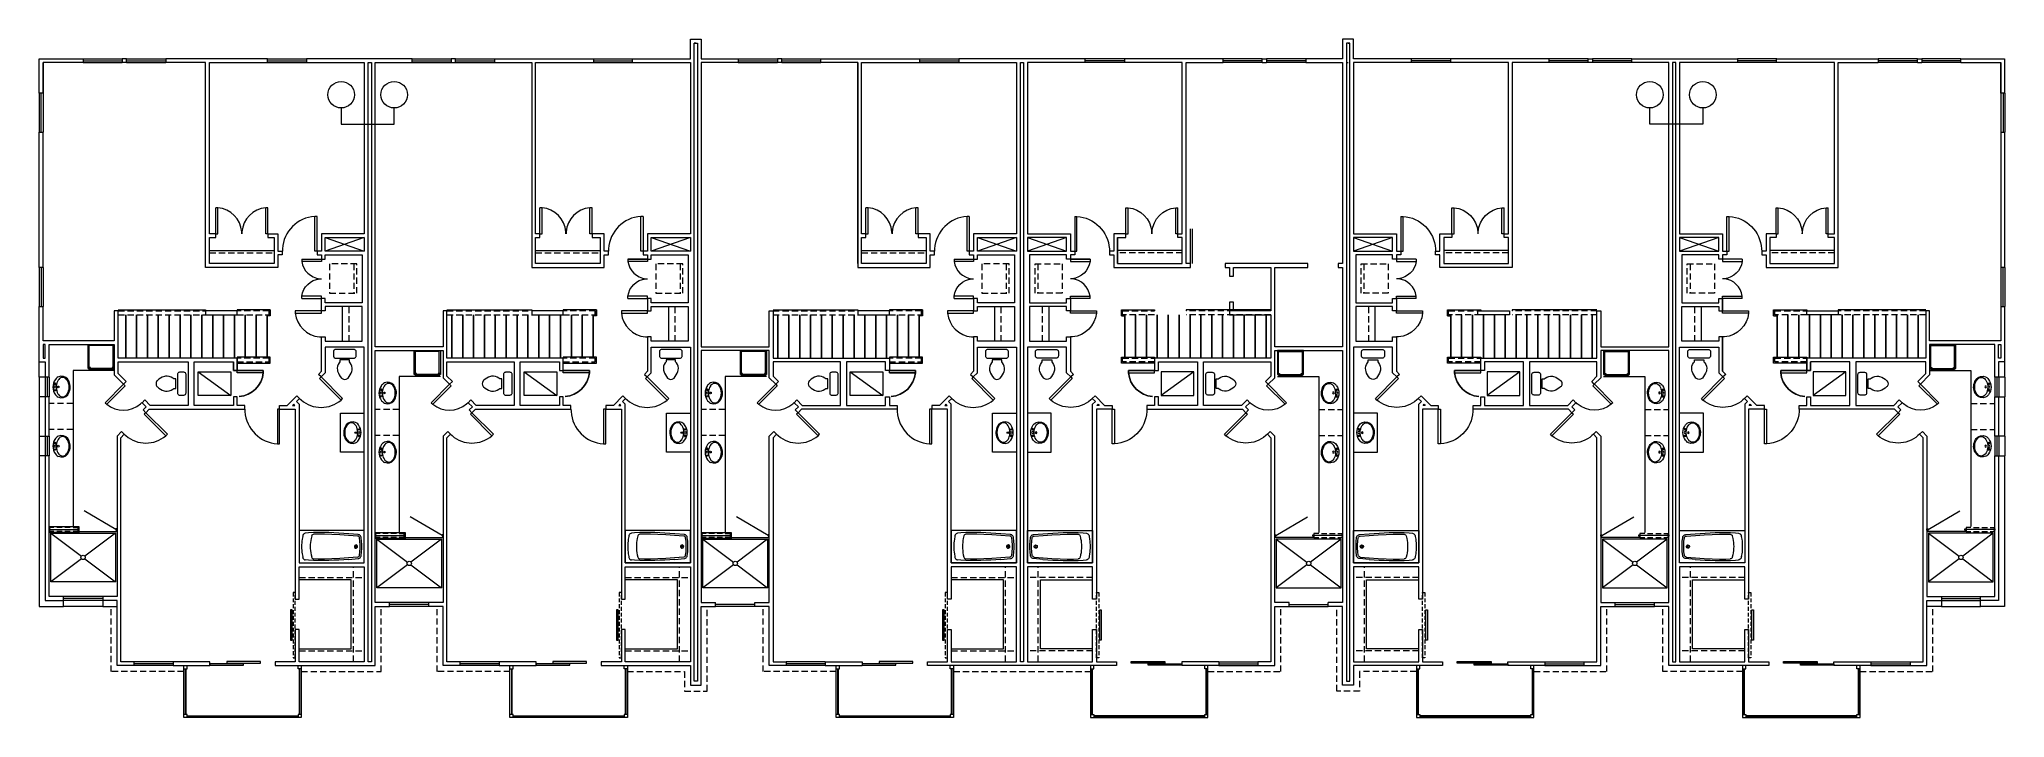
# Model space of a CAD drawing. Header units: inches. Extents: x -167 to 6071, y -6287 to -2731.
# Drawn here: x 2288 to 4096, y -6160 to -5536 of the extents above; entities that cross this region are included whole.
import ezdxf

# ---------------------------------------------------------------- set-up
doc = ezdxf.new("R2010")
doc.units = ezdxf.units.IN
doc.header["$LTSCALE"] = 96
doc.header["$MEASUREMENT"] = 0
doc.linetypes.add('Dash', pattern=[0.225, 0.15, -0.075])
for name, color, linetype, lineweight in [('Doors', 5, 'Continuous', 9), ('Stair', 190, 'Continuous', 18), ('Wall_line', 6, 'Continuous', 18)]:
    doc.layers.add(name, color=color, linetype=linetype, lineweight=lineweight)
doc.layers.add('Furniture', color=7, linetype='Continuous', lineweight=5, true_color=0x994d00)

# ---------------------------------------------------------------- blocks, each defined once
blk = doc.blocks.new('Tub')
at = {"layer": 'Furniture'}
blk.add_lwpolyline([(60, 0), (60, 30), (0, 30), (0, 0)], close=True, dxfattribs=at)
for points in [[(3.3, 24.4), (2.8, 21.8, 0.074206), (2.8, 8.4), (3.3, 5.8)], [(11.6, 25), (11, 22.6, 0.098214), (11, 7.6), (11.6, 5.2)], [(53.7, 14.5, 1.245514), (50.9, 15.1), (50.9, 14.7), (51.1, 14.2)]]:
    blk.add_lwpolyline(points, format="xyb", dxfattribs=at)
for points in [[(5.7, 27.4), (5.1, 27.2), (4.4, 26.8), (3.9, 26.3), (3.5, 25.8), (3.3, 25.1), (3.2, 24.4)], [(8.7, 27.7), (5.7, 27.4)], [(13.4, 26.5), (12.8, 26.3), (12.2, 26), (11.8, 25.5), (11.5, 25)], [(17.7, 26.6), (13.4, 26.5)], [(53.9, 24.7), (45.5, 25.4), (37.4, 26), (30, 26.3), (23.4, 26.6), (17.6, 26.6)], [(45.7, 3.3), (54.4, 4), (55, 4.2), (55.6, 4.4), (56.1, 4.7), (56.5, 5.2), (56.9, 5.8), (57.1, 6.3), (57.1, 7), (57.5, 10.2), (57.7, 13.4), (57.7, 16.7), (57.5, 20), (57.1, 23.2), (57.1, 23.8), (56.9, 24.4), (56.5, 25), (56.1, 25.4), (55.6, 25.8), (55, 26), (54.4, 26.2), (45.7, 26.9)], [(53.8, 5.4), (54.3, 5.5), (54.8, 5.8), (55.2, 6.2), (55.5, 6.6), (55.6, 7.1), (56, 10.3), (56.2, 13.5), (56.2, 16.7), (56, 19.9), (55.6, 23), (55.5, 23.6), (55.2, 24), (54.8, 24.4), (54.3, 24.6), (53.8, 24.7)], [(3.2, 5.8), (3.3, 5.1), (3.5, 4.4), (3.9, 3.8), (4.4, 3.4), (5.1, 3), (5.7, 2.8)], [(8.7, 2.5), (5.7, 2.8)], [(11.5, 5.2), (11.8, 4.6), (12.2, 4.2), (12.8, 3.8), (13.4, 3.7)], [(17.7, 3.6), (13.4, 3.7)], [(53.9, 5.4), (45.5, 4.7), (37.4, 4.2), (30, 3.8), (23.4, 3.6), (17.6, 3.6)]]:
    blk.add_lwpolyline(points, dxfattribs=at)
blk.add_circle((52.4, 15.1), 0.758, dxfattribs=at)
for points in [[(45.7, 26.9), (33.4, 27.8), (21, 28.5), (8.7, 27.7)], [(45.7, 3.3), (33.4, 2.4), (21, 1.6), (8.7, 2.5)], [(51.1, 14.2), (51.8, 13.3), (53.3, 13.5), (53.7, 14.5)]]:
    blk.add_open_spline(points, degree=3, dxfattribs=at)
blk = doc.blocks.new('Sink')
at = {"layer": 'Furniture'}
for points in [[(-14.5, 3.6), (-14.9, 1.8), (-15, 0), (-14.9, -1.8), (-14.5, -3.5)], [(-13.2, 6.4), (-13.9, 5), (-14.5, 3.6)], [(-11.1, 8.4), (-11.9, 7.8), (-12.6, 7.1), (-13.2, 6.4)], [(-2.3, 7.1), (-3.1, 7.9), (-4, 8.7), (-5, 9.3)], [(-15.3, -3.9), (-14.9, -5), (-14.3, -6.1), (-13.6, -7.1)], [(-14.5, -3.5), (-13.9, -5), (-13.2, -6.3)], [(-13.2, -6.3), (-12.6, -7.1), (-11.9, -7.8), (-11.1, -8.3)], [(-11.1, -8.3), (-10.5, -8.7), (-9.7, -8.9), (-9, -8.9), (-8.2, -8.9), (-7.5, -8.7), (-6.8, -8.3), (-6.1, -7.8), (-5.4, -7.1), (-4.7, -6.3)], [(-5, -9.3), (-4, -8.7), (-3.1, -7.9), (-2.3, -7.1)]]:
    blk.add_lwpolyline(points, dxfattribs=at)
blk.add_lwpolyline([(-2, -2.3), (-2.3, -2.3), (-2.5, -2.5), (-2.7, -2.8), (-2.7, -3.1), (-2.5, -3.4), (-2.3, -3.6), (-2, -3.7), (-1.7, -3.6), (-1.4, -3.4), (-1.3, -3.1), (-1.3, -2.8), (-1.4, -2.5), (-1.7, -2.3)], close=True, dxfattribs=at)
for centre, radius in [((-4.9, -0.1), 0.798), ((-2, 0), 0.969), ((-1.9, 2.9), 0.637)]:
    blk.add_circle(centre, radius, dxfattribs=at)
for centre, radius, start, end in [((-4.4, 0), 11.6, 142.6761, 199.5796), ((-8, 2.9), 6.99, 64.9653, 143.609), ((-11.8, 0), 11.8, 323.2594, 36.7406), ((-8, -3), 6.96, 216.1908, 295.2349)]:
    blk.add_arc(centre, radius, start, end, dxfattribs=at)
blk.add_ellipse((-8.9, 0.2), major_axis=(-0.18, 8.84), ratio=0.664092, start_param=3.873962, end_param=6.643025, dxfattribs=at)
blk = doc.blocks.new('Toilet')
at = {"layer": 'Furniture'}
for points in [[(-19, 6.8), (-19.9, 6.6), (-21.9, 5.9), (-23.4, 5), (-24.9, 4.1), (-26.3, 3), (-26.8, 2.5)], [(-12.2, -5.1), (-11.3, -4.4), (-9.5, -4.4), (-9.5, 4.4), (-11.3, 4.4), (-12.2, 5.1)], [(0, 8.5), (-0.1, 9), (-0.3, 9.5), (-0.6, 9.9), (-1, 10.2), (-1.4, 10.4), (-2, 10.5), (-6, 10.5), (-6.5, 10.4), (-6.9, 10.2), (-7.4, 9.9), (-7.7, 9.5), (-7.9, 9), (-7.9, 8.5), (-7.9, -8.5), (-7.9, -9), (-7.7, -9.4), (-7.4, -9.9), (-6.9, -10.2), (-6.4, -10.5), (-2, -10.5), (-1.4, -10.4), (-1, -10.2), (-0.6, -9.9), (-0.3, -9.4), (-0.1, -9), (0, -8.5), (0, 8.5)], [(-26.8, -2.5), (-26.3, -3), (-24.9, -4.1), (-23.4, -5), (-21.9, -5.9), (-20.2, -6.5)], [(-20.2, -6.5), (-19, -6.8)]]:
    blk.add_lwpolyline(points, dxfattribs=at)
for points in [[(-26.8, 2.5), (-27.9, 0.7), (-27.9, -0.7), (-26.8, -2.5)], [(-12.2, 5.1), (-14.1, 6.5), (-16.7, 7.2), (-19, 6.8)], [(-19, -6.8), (-16.7, -7.2), (-14.1, -6.5), (-12.2, -5.1)]]:
    blk.add_open_spline(points, degree=3, dxfattribs=at)

msp = doc.modelspace()

# ---------------------------------------------------------------- linework, layer by layer
at = {"layer": 'Doors'}
for p, q in [((2452.2, -5690.6), (2450.2, -5690.6)), ((2750.4, -5690.6), (2748.4, -5690.6)), ((3050.4, -5690.6), (3048.4, -5690.6)), ((3333.5, -5690.6), (3335.4, -5690.6)), ((3633.5, -5690.6), (3635.4, -5690.6)), ((3931.7, -5690.6), (3933.7, -5690.6)), ((2450.2, -5714.6), (2452.2, -5714.6)), ((2498.2, -5714.6), (2496.2, -5714.6)), ((2543.4, -5730.6), (2541.4, -5730.6)), ((2748.4, -5714.6), (2750.4, -5714.6)), ((2796.4, -5714.6), (2794.4, -5714.6)), ((3048.4, -5714.6), (3050.4, -5714.6)), ((3096.4, -5714.6), (3094.4, -5714.6)), ((3287.4, -5714.6), (3289.5, -5714.6)), ((3335.4, -5714.6), (3333.5, -5714.6)), ((3587.4, -5714.6), (3589.5, -5714.6)), ((3635.4, -5714.6), (3633.5, -5714.6)), ((3840.4, -5730.6), (3842.5, -5730.6)), ((3885.7, -5714.6), (3887.7, -5714.6)), ((3933.7, -5714.6), (3931.7, -5714.6)), ((2365.4, -5853.1), (2366.8, -5854.5)), ((2665.4, -5853.1), (2666.8, -5854.5)), ((2965.4, -5853.1), (2966.8, -5854.5)), ((3418.5, -5853.1), (3417, -5854.5)), ((3718.5, -5853.1), (3717, -5854.5)), ((4018.5, -5853.1), (4017, -5854.5)), ((2509, -5876.1), (2506.9, -5876.1)), ((2809, -5876.1), (2806.9, -5876.1)), ((3109, -5876.1), (3106.9, -5876.1)), ((3274.9, -5876.1), (3276.9, -5876.1)), ((3574.9, -5876.1), (3576.9, -5876.1)), ((3874.9, -5876.1), (3876.9, -5876.1)), ((2385.9, -5879.3), (2384.5, -5880.7)), ((2685.9, -5879.3), (2684.5, -5880.7)), ((2985.9, -5879.3), (2984.5, -5880.7)), ((3397.9, -5879.3), (3399.4, -5880.7)), ((3697.9, -5879.3), (3699.4, -5880.7)), ((3997.9, -5879.3), (3999.4, -5880.7))]:
    msp.add_line(p, q, dxfattribs=at)
at = {"layer": 'Doors', "transparency": 33554687}
for points in [[(2328.2, -5553.6), (2364.2, -5553.6)], [(2328.2, -5555.3), (2364.2, -5555.3)], [(2328.2, -5557.1), (2364.2, -5557.1)], [(2368.2, -5553.6), (2404.2, -5553.6)], [(2368.2, -5555.3), (2404.2, -5555.3)], [(2368.2, -5557.1), (2404.2, -5557.1)], [(2497.7, -5553.6), (2533.7, -5553.6)], [(2497.7, -5555.3), (2533.7, -5555.3)], [(2497.7, -5557.1), (2533.7, -5557.1)], [(2630.9, -5553.6), (2666.9, -5553.6)], [(2630.9, -5555.3), (2666.9, -5555.3)], [(2630.9, -5557.1), (2666.9, -5557.1)], [(2670.9, -5553.6), (2706.9, -5553.6)], [(2670.9, -5555.3), (2706.9, -5555.3)], [(2670.9, -5557.1), (2706.9, -5557.1)], [(2797.7, -5553.6), (2833.7, -5553.6)], [(2797.7, -5555.3), (2833.7, -5555.3)], [(2797.7, -5557.1), (2833.7, -5557.1)], [(2930.9, -5553.6), (2966.9, -5553.6)], [(2930.9, -5555.3), (2966.9, -5555.3)], [(2930.9, -5557.1), (2966.9, -5557.1)], [(2970.9, -5553.6), (3006.9, -5553.6)], [(2970.9, -5555.3), (3006.9, -5555.3)], [(2970.9, -5557.1), (3006.9, -5557.1)], [(3097.7, -5553.6), (3133.7, -5553.6)], [(3097.7, -5555.3), (3133.7, -5555.3)], [(3097.7, -5557.1), (3133.7, -5557.1)], [(3286.2, -5553.6), (3250.2, -5553.6)], [(3286.2, -5555.3), (3250.2, -5555.3)], [(3286.2, -5557.1), (3250.2, -5557.1)], [(3412.9, -5553.6), (3376.9, -5553.6)], [(3412.9, -5555.3), (3376.9, -5555.3)], [(3412.9, -5557.1), (3376.9, -5557.1)], [(3452.9, -5553.6), (3416.9, -5553.6)], [(3452.9, -5555.3), (3416.9, -5555.3)], [(3452.9, -5557.1), (3416.9, -5557.1)], [(3586.2, -5553.6), (3550.2, -5553.6)], [(3586.2, -5555.3), (3550.2, -5555.3)], [(3586.2, -5557.1), (3550.2, -5557.1)], [(3712.9, -5553.6), (3676.9, -5553.6)], [(3712.9, -5555.3), (3676.9, -5555.3)], [(3712.9, -5557.1), (3676.9, -5557.1)], [(3752.9, -5553.6), (3716.9, -5553.6)], [(3752.9, -5555.3), (3716.9, -5555.3)], [(3752.9, -5557.1), (3716.9, -5557.1)], [(3886.2, -5553.6), (3850.2, -5553.6)], [(3886.2, -5555.3), (3850.2, -5555.3)], [(3886.2, -5557.1), (3850.2, -5557.1)], [(4015.7, -5553.6), (3979.7, -5553.6)], [(4015.7, -5555.3), (3979.7, -5555.3)], [(4015.7, -5557.1), (3979.7, -5557.1)], [(4055.7, -5553.6), (4019.7, -5553.6)], [(4055.7, -5555.3), (4019.7, -5555.3)], [(4055.7, -5557.1), (4019.7, -5557.1)], [(2287.9, -5585.1), (2287.9, -5621.1)], [(2289.4, -5585.1), (2289.4, -5621.1)], [(2291.4, -5585.1), (2291.4, -5621.1)], [(4092.4, -5585.1), (4092.4, -5621.1)], [(4094.5, -5585.1), (4094.5, -5621.1)], [(4096, -5585.1), (4096, -5621.1)], [(2450.2, -5714.6), (2450.2, -5690.6)], [(2452.2, -5714.6), (2452.2, -5690.6)], [(2496.2, -5714.6), (2496.2, -5690.6)], [(2498.2, -5714.6), (2498.2, -5690.6)], [(2748.4, -5714.6), (2748.4, -5690.6)], [(2750.4, -5714.6), (2750.4, -5690.6)], [(2794.4, -5714.6), (2794.4, -5690.6)], [(2796.4, -5714.6), (2796.4, -5690.6)], [(3048.4, -5714.6), (3048.4, -5690.6)], [(3050.4, -5714.6), (3050.4, -5690.6)], [(3094.4, -5714.6), (3094.4, -5690.6)], [(3096.4, -5714.6), (3096.4, -5690.6)], [(3287.4, -5714.6), (3287.4, -5690.6)], [(3289.5, -5714.6), (3289.5, -5690.6)], [(3333.5, -5714.6), (3333.5, -5690.6)], [(3335.4, -5714.6), (3335.4, -5690.6)], [(3587.4, -5714.6), (3587.4, -5690.6)], [(3589.5, -5714.6), (3589.5, -5690.6)], [(3633.5, -5714.6), (3633.5, -5690.6)], [(3635.4, -5714.6), (3635.4, -5690.6)], [(3885.7, -5714.6), (3885.7, -5690.6)], [(3887.7, -5714.6), (3887.7, -5690.6)], [(3931.7, -5714.6), (3931.7, -5690.6)], [(3933.7, -5714.6), (3933.7, -5690.6)], [(2541.4, -5730.6), (2541.4, -5698.6)], [(2543.4, -5730.6), (2543.4, -5698.6)], [(2843.4, -5698.6), (2843.4, -5730.6), (2841.4, -5730.6), (2841.4, -5698.6)], [(3143.4, -5698.6), (3143.4, -5730.6), (3141.4, -5730.6), (3141.4, -5698.6)], [(3240.4, -5698.6), (3240.4, -5730.6), (3242.5, -5730.6), (3242.5, -5698.6)], [(3540.4, -5698.6), (3540.4, -5730.6), (3542.5, -5730.6), (3542.5, -5698.6)], [(3840.4, -5730.6), (3840.4, -5698.6)], [(3842.5, -5730.6), (3842.5, -5698.6)], [(2287.9, -5745.6), (2287.9, -5781.6)], [(2289.7, -5745.6), (2289.7, -5781.6)], [(2291.4, -5745.6), (2291.4, -5781.6)], [(2529.4, -5738.1), (2547.4, -5738.1), (2547.4, -5740.1), (2529.4, -5740.1)], [(2829.4, -5738.1), (2847.4, -5738.1), (2847.4, -5740.1), (2829.4, -5740.1)], [(3129.4, -5738.1), (3147.4, -5738.1), (3147.4, -5740.1), (3129.4, -5740.1)], [(3254.5, -5738.1), (3236.4, -5738.1), (3236.4, -5740.1), (3254.5, -5740.1)], [(3554.5, -5738.1), (3536.4, -5738.1), (3536.4, -5740.1), (3554.5, -5740.1)], [(3854.5, -5738.1), (3836.4, -5738.1), (3836.4, -5740.1), (3854.5, -5740.1)], [(4092.4, -5745.6), (4092.4, -5781.6)], [(4094.2, -5745.6), (4094.2, -5781.6)], [(4096, -5745.6), (4096, -5781.6)], [(2523.4, -5787.6), (2547.4, -5787.6), (2547.4, -5785.6), (2523.4, -5785.6)], [(2529.4, -5774.1), (2547.4, -5774.1), (2547.4, -5772), (2529.4, -5772)], [(2823.4, -5787.6), (2847.4, -5787.6), (2847.4, -5785.6), (2823.4, -5785.6)], [(2829.4, -5774.1), (2847.4, -5774.1), (2847.4, -5772), (2829.4, -5772)], [(3123.4, -5787.6), (3147.4, -5787.6), (3147.4, -5785.6), (3123.4, -5785.6)], [(3129.4, -5774.1), (3147.4, -5774.1), (3147.4, -5772), (3129.4, -5772)], [(3254.5, -5774.1), (3236.4, -5774.1), (3236.4, -5772), (3254.5, -5772)], [(3260.4, -5787.6), (3236.4, -5787.6), (3236.4, -5785.6), (3260.4, -5785.6)], [(3554.5, -5774.1), (3536.4, -5774.1), (3536.4, -5772), (3554.5, -5772)], [(3560.4, -5787.6), (3536.4, -5787.6), (3536.4, -5785.6), (3560.4, -5785.6)], [(3854.5, -5774.1), (3836.4, -5774.1), (3836.4, -5772), (3854.5, -5772)], [(3860.4, -5787.6), (3836.4, -5787.6), (3836.4, -5785.6), (3860.4, -5785.6)], [(2287.9, -5846.7), (2287.9, -5864.7)], [(2293.4, -5846.7), (2293.4, -5864.7)], [(2295.2, -5846.7), (2295.2, -5864.7)], [(2296.9, -5846.7), (2296.9, -5864.7)], [(2365.4, -5853.1), (2348.4, -5870.1)], [(2366.8, -5854.5), (2349.9, -5871.5)], [(2493.9, -5842.6), (2469.9, -5842.6), (2469.9, -5840.6)], [(2566.9, -5866.2), (2547.1, -5846.4), (2545.7, -5847.9), (2565.5, -5867.7)], [(2665.4, -5853.1), (2648.4, -5870.1)], [(2666.8, -5854.5), (2649.9, -5871.5)], [(2793.9, -5842.6), (2769.9, -5842.6), (2769.9, -5840.6)], [(2866.9, -5866.2), (2847.1, -5846.4), (2845.7, -5847.9), (2865.5, -5867.7)], [(2965.4, -5853.1), (2948.4, -5870.1)], [(2966.8, -5854.5), (2949.9, -5871.5)], [(3093.9, -5842.6), (3069.9, -5842.6), (3069.9, -5840.6)], [(3166.9, -5866.2), (3147.1, -5846.4), (3145.7, -5847.9), (3165.5, -5867.7)], [(3217, -5866.2), (3236.8, -5846.4), (3238.2, -5847.9), (3218.4, -5867.7)], [(3289.9, -5842.6), (3313.9, -5842.6), (3313.9, -5840.6)], [(3417, -5854.5), (3434, -5871.5)], [(3418.5, -5853.1), (3435.4, -5870.1)], [(3517, -5866.2), (3536.8, -5846.4), (3538.2, -5847.9), (3518.4, -5867.7)], [(3589.9, -5842.6), (3613.9, -5842.6), (3613.9, -5840.6)], [(3717, -5854.5), (3734, -5871.5)], [(3718.5, -5853.1), (3735.4, -5870.1)], [(3817, -5866.2), (3836.8, -5846.4), (3838.2, -5847.9), (3818.4, -5867.7)], [(3889.9, -5842.6), (3913.9, -5842.6), (3913.9, -5840.6)], [(4017, -5854.5), (4034, -5871.5)], [(4018.5, -5853.1), (4035.4, -5870.1)], [(4086.9, -5846.7), (4086.9, -5864.7)], [(4088.7, -5846.7), (4088.7, -5864.7)], [(4090.5, -5846.7), (4090.5, -5864.7)], [(4096, -5846.7), (4096, -5864.7)], [(2506.9, -5876.1), (2506.9, -5908.1)], [(2509, -5908.1), (2509, -5876.1)], [(2806.9, -5876.1), (2806.9, -5908.1)], [(2809, -5908.1), (2809, -5876.1)], [(3106.9, -5876.1), (3106.9, -5908.1)], [(3109, -5908.1), (3109, -5876.1)], [(3274.9, -5908.1), (3274.9, -5876.1)], [(3276.9, -5876.1), (3276.9, -5908.1)], [(3574.9, -5908.1), (3574.9, -5876.1)], [(3576.9, -5876.1), (3576.9, -5908.1)], [(3874.9, -5908.1), (3874.9, -5876.1)], [(3876.9, -5876.1), (3876.9, -5908.1)], [(2384.5, -5880.7), (2404.3, -5900.5)], [(2385.9, -5879.3), (2405.7, -5899.1)], [(2684.5, -5880.7), (2704.3, -5900.5)], [(2685.9, -5879.3), (2705.7, -5899.1)], [(2984.5, -5880.7), (3004.3, -5900.5)], [(2985.9, -5879.3), (3005.7, -5899.1)], [(3397.9, -5879.3), (3378.1, -5899.1)], [(3399.4, -5880.7), (3379.5, -5900.5)], [(3697.9, -5879.3), (3678.1, -5899.1)], [(3699.4, -5880.7), (3679.5, -5900.5)], [(3997.9, -5879.3), (3978.1, -5899.1)], [(3999.4, -5880.7), (3979.5, -5900.5)], [(2287.9, -5900.9), (2287.9, -5919)], [(2293.4, -5900.9), (2293.4, -5919)], [(2295.2, -5900.9), (2295.2, -5919)], [(2296.9, -5900.9), (2296.9, -5919)], [(4086.9, -5900.9), (4086.9, -5919)], [(4088.7, -5900.9), (4088.7, -5919)], [(4090.5, -5900.9), (4090.5, -5919)], [(4096, -5900.9), (4096, -5919)], [(2358.4, -5986.8), (2329.2, -5969.5)], [(2658.4, -5992.3), (2629.2, -5975)], [(2958.4, -5992.3), (2929.2, -5975)], [(3425.5, -5992.3), (3454.7, -5975)], [(3725.5, -5992.3), (3754.7, -5975)], [(4025.5, -5986.8), (4054.7, -5969.5)], [(2301.4, -5985.1), (2296.9, -5985.1)], [(2301.4, -5988.6), (2296.9, -5988.6)], [(2297.9, -5986.8), (2323.4, -5986.8)], [(2308.9, -5985.1), (2303.9, -5985.1)], [(2308.9, -5988.6), (2303.9, -5988.6)], [(2316.4, -5985.1), (2311.4, -5985.1)], [(2316.4, -5988.6), (2311.4, -5988.6)], [(2318.9, -5985.1), (2323.4, -5985.1), (2323.4, -5988.6), (2318.9, -5988.6)], [(2601.4, -5990.5), (2596.9, -5990.5)], [(2601.4, -5994.1), (2596.9, -5994.1)], [(2597.9, -5992.3), (2623.4, -5992.3)], [(2608.9, -5990.5), (2603.9, -5990.5)], [(2608.9, -5994.1), (2603.9, -5994.1)], [(2616.4, -5990.5), (2611.4, -5990.5)], [(2616.4, -5994.1), (2611.4, -5994.1)], [(2618.9, -5990.5), (2623.4, -5990.5), (2623.4, -5994.1), (2618.9, -5994.1)], [(2901.4, -5990.5), (2896.9, -5990.5)], [(2901.4, -5994.1), (2896.9, -5994.1)], [(2897.9, -5992.3), (2923.4, -5992.3)], [(2908.9, -5990.5), (2903.9, -5990.5)], [(2908.9, -5994.1), (2903.9, -5994.1)], [(2916.4, -5990.5), (2911.4, -5990.5)], [(2916.4, -5994.1), (2911.4, -5994.1)], [(2918.9, -5990.5), (2923.4, -5990.5), (2923.4, -5994.1), (2918.9, -5994.1)], [(3464.9, -5990.5), (3460.4, -5990.5), (3460.4, -5994.1), (3464.9, -5994.1)], [(3485.9, -5992.3), (3460.4, -5992.3)], [(3467.4, -5990.5), (3472.4, -5990.5)], [(3467.4, -5994.1), (3472.4, -5994.1)], [(3474.9, -5990.5), (3480, -5990.5)], [(3474.9, -5994.1), (3480, -5994.1)], [(3482.5, -5990.5), (3486.9, -5990.5)], [(3482.5, -5994.1), (3486.9, -5994.1)], [(3764.9, -5990.5), (3760.4, -5990.5), (3760.4, -5994.1), (3764.9, -5994.1)], [(3785.9, -5992.3), (3760.4, -5992.3)], [(3767.4, -5990.5), (3772.4, -5990.5)], [(3767.4, -5994.1), (3772.4, -5994.1)], [(3774.9, -5990.5), (3780, -5990.5)], [(3774.9, -5994.1), (3780, -5994.1)], [(3782.5, -5990.5), (3786.9, -5990.5)], [(3782.5, -5994.1), (3786.9, -5994.1)], [(4064.9, -5985.1), (4060.4, -5985.1), (4060.4, -5988.6), (4064.9, -5988.6)], [(4085.9, -5986.8), (4060.4, -5986.8)], [(4067.4, -5985.1), (4072.4, -5985.1)], [(4067.4, -5988.6), (4072.4, -5988.6)], [(4074.9, -5985.1), (4080, -5985.1)], [(4074.9, -5988.6), (4080, -5988.6)], [(4082.5, -5985.1), (4086.9, -5985.1)], [(4082.5, -5988.6), (4086.9, -5988.6)], [(2346.2, -6048.6), (2310.2, -6048.6)], [(2346.2, -6050.3), (2310.2, -6050.3)], [(2346.2, -6052.1), (2310.2, -6052.1)], [(2646.2, -6054.1), (2610.2, -6054.1)], [(2646.2, -6055.8), (2610.2, -6055.8)], [(2946.1, -6055.8), (2910.1, -6055.8)], [(3437.7, -6055.8), (3473.7, -6055.8)], [(3737.7, -6054.1), (3773.7, -6054.1)], [(3737.7, -6055.8), (3773.7, -6055.8)], [(4037.7, -6048.6), (4073.7, -6048.6)], [(4037.7, -6050.3), (4073.7, -6050.3)], [(4037.7, -6052.1), (4073.7, -6052.1)], [(2346.2, -6057.6), (2310.2, -6057.6)], [(2646.2, -6057.6), (2610.2, -6057.6)], [(2946.1, -6057.6), (2910.1, -6057.6)], [(3437.7, -6057.6), (3473.7, -6057.6)], [(3737.7, -6057.6), (3773.7, -6057.6)], [(4037.7, -6057.6), (4073.7, -6057.6)], [(2410.9, -6108.6), (2374.9, -6108.6)], [(2410.9, -6110.3), (2374.9, -6110.3)], [(2710.9, -6108.6), (2674.9, -6108.6)], [(2710.9, -6110.3), (2674.9, -6110.3)], [(3010.9, -6108.6), (2974.9, -6108.6)], [(3010.9, -6110.3), (2974.9, -6110.3)], [(3372.9, -6108.6), (3408.9, -6108.6)], [(3372.9, -6110.3), (3408.9, -6110.3)], [(3672.9, -6108.6), (3708.9, -6108.6)], [(3672.9, -6110.3), (3708.9, -6110.3)], [(3972.9, -6108.6), (4008.9, -6108.6)], [(3972.9, -6110.3), (4008.9, -6110.3)], [(2410.9, -6112), (2374.9, -6112)], [(2420.9, -6115.1), (2423.9, -6115.1), (2423.9, -6112)], [(2422.2, -6115.1), (2422.2, -6157.1)], [(2422.7, -6115.1), (2422.7, -6157.1)], [(2528.9, -6115.1), (2525.9, -6115.1), (2525.9, -6112)], [(2527.2, -6157.1), (2527.2, -6115.1)], [(2527.7, -6157.1), (2527.7, -6115.1)], [(2710.9, -6112), (2674.9, -6112)], [(2720.9, -6115.1), (2723.9, -6115.1), (2723.9, -6112)], [(2722.2, -6115.1), (2722.2, -6157.1)], [(2722.7, -6115.1), (2722.7, -6157.1)], [(2828.9, -6115.1), (2825.9, -6115.1), (2825.9, -6112)], [(2827.2, -6157.1), (2827.2, -6115.1)], [(2827.7, -6157.1), (2827.7, -6115.1)], [(3010.9, -6112), (2974.9, -6112)], [(3020.9, -6115.1), (3023.9, -6115.1), (3023.9, -6112)], [(3022.2, -6115.1), (3022.2, -6157.1)], [(3022.7, -6115.1), (3022.7, -6157.1)], [(3128.9, -6115.1), (3125.9, -6115.1), (3125.9, -6112)], [(3127.2, -6157.1), (3127.2, -6115.1)], [(3127.7, -6157.1), (3127.7, -6115.1)], [(3254.9, -6115.1), (3257.9, -6115.1), (3257.9, -6112)], [(3256.2, -6157.1), (3256.2, -6115.1)], [(3256.7, -6157.1), (3256.7, -6115.1)], [(3362.9, -6115.1), (3360, -6115.1), (3360, -6112)], [(3361.2, -6115.1), (3361.2, -6157.1)], [(3361.7, -6115.1), (3361.7, -6157.1)], [(3372.9, -6112), (3408.9, -6112)], [(3554.9, -6115.1), (3557.9, -6115.1), (3557.9, -6112)], [(3556.2, -6157.1), (3556.2, -6115.1)], [(3556.7, -6157.1), (3556.7, -6115.1)], [(3662.9, -6115.1), (3660, -6115.1), (3660, -6112)], [(3661.2, -6115.1), (3661.2, -6157.1)], [(3661.7, -6115.1), (3661.7, -6157.1)], [(3672.9, -6112), (3708.9, -6112)], [(3854.9, -6115.1), (3857.9, -6115.1), (3857.9, -6112)], [(3856.2, -6157.1), (3856.2, -6115.1)], [(3856.7, -6157.1), (3856.7, -6115.1)], [(3962.9, -6115.1), (3960, -6115.1), (3960, -6112)], [(3961.2, -6115.1), (3961.2, -6157.1)], [(3961.7, -6115.1), (3961.7, -6157.1)], [(3972.9, -6112), (4008.9, -6112)], [(2423.9, -6160), (2423.9, -6157.1), (2420.9, -6157.1)], [(2423.9, -6158.3), (2525.9, -6158.3)], [(2423.9, -6158.8), (2525.9, -6158.8)], [(2528.9, -6157.1), (2525.9, -6157.1), (2525.9, -6160)], [(2723.9, -6160), (2723.9, -6157.1), (2720.9, -6157.1)], [(2723.9, -6158.3), (2825.9, -6158.3)], [(2723.9, -6158.8), (2825.9, -6158.8)], [(2828.9, -6157.1), (2825.9, -6157.1), (2825.9, -6160)], [(3023.9, -6160), (3023.9, -6157.1), (3020.9, -6157.1)], [(3023.9, -6158.3), (3125.9, -6158.3)], [(3023.9, -6158.8), (3125.9, -6158.8)], [(3128.9, -6157.1), (3125.9, -6157.1), (3125.9, -6160)], [(3254.9, -6157.1), (3257.9, -6157.1), (3257.9, -6160)], [(3360, -6158.3), (3257.9, -6158.3)], [(3360, -6158.8), (3257.9, -6158.8)], [(3360, -6160), (3360, -6157.1), (3362.9, -6157.1)], [(3554.9, -6157.1), (3557.9, -6157.1), (3557.9, -6160)], [(3660, -6158.3), (3557.9, -6158.3)], [(3660, -6158.8), (3557.9, -6158.8)], [(3660, -6160), (3660, -6157.1), (3662.9, -6157.1)], [(3854.9, -6157.1), (3857.9, -6157.1), (3857.9, -6160)], [(3960, -6158.3), (3857.9, -6158.3)], [(3960, -6158.8), (3857.9, -6158.8)], [(3960, -6160), (3960, -6157.1), (3962.9, -6157.1)]]:
    msp.add_lwpolyline(points, dxfattribs=at)
at = {"layer": 'Doors'}
for points in [[(2565.6, -5598.8), (2565.6, -5613.7), (2614.4, -5613.7), (2614.4, -5598.8)], [(3818.3, -5598.8), (3818.3, -5613.7), (3769.5, -5613.7), (3769.5, -5598.8)]]:
    msp.add_lwpolyline(points, dxfattribs=at)
at = {"layer": 'Doors', "transparency": 33554687}
for points in [[(2474.1, -5714.6), (2474.1, -5712.8, 0.363692), (2452.2, -5690.6), (2450.2, -5690.6)], [(2498.2, -5690.6), (2496.2, -5690.6, 0.362638), (2474.3, -5712.8), (2474.3, -5714.6)], [(2772.4, -5714.6), (2772.3, -5712.8, 0.363692), (2750.4, -5690.6), (2748.4, -5690.6)], [(2796.4, -5690.6), (2794.4, -5690.6, 0.362638), (2772.5, -5712.8), (2772.5, -5714.6)], [(3072.4, -5714.6), (3072.3, -5712.8, 0.363692), (3050.4, -5690.6), (3048.4, -5690.6)], [(3096.4, -5690.6), (3094.4, -5690.6, 0.362638), (3072.5, -5712.8), (3072.5, -5714.6)], [(3287.4, -5690.6), (3289.5, -5690.6, -0.362638), (3311.3, -5712.8), (3311.4, -5714.6)], [(3311.5, -5714.6), (3311.5, -5712.8, -0.363692), (3333.5, -5690.6), (3335.4, -5690.6)], [(3587.4, -5690.6), (3589.5, -5690.6, -0.362638), (3611.3, -5712.8), (3611.4, -5714.6)], [(3611.5, -5714.6), (3611.5, -5712.8, -0.363692), (3633.5, -5690.6), (3635.4, -5690.6)], [(3885.7, -5690.6), (3887.7, -5690.6, -0.362638), (3909.6, -5712.8), (3909.6, -5714.6)], [(3909.7, -5714.6), (3909.8, -5712.8, -0.363692), (3931.7, -5690.6), (3933.7, -5690.6)], [(2543.4, -5698.6), (2541.4, -5698.6, 0.37419), (2511.5, -5728.5), (2511.5, -5730.6)], [(2843.4, -5698.6), (2841.4, -5698.6, 0.37419), (2811.5, -5728.5), (2811.5, -5730.6)], [(3143.4, -5698.6), (3141.4, -5698.6, 0.37419), (3111.5, -5728.5), (3111.5, -5730.6)], [(3240.4, -5698.6), (3242.5, -5698.6, -0.37419), (3272.3, -5728.5), (3272.4, -5730.6)], [(3540.4, -5698.6), (3542.5, -5698.6, -0.37419), (3572.3, -5728.5), (3572.4, -5730.6)], [(3840.4, -5698.6), (3842.5, -5698.6, -0.37419), (3872.3, -5728.5), (3872.4, -5730.6)], [(2529.4, -5738.1), (2529.4, -5740.1, 0.348252), (2545.9, -5756), (2547.4, -5756)], [(2829.4, -5738.1), (2829.4, -5740.1, 0.348252), (2845.9, -5756), (2847.4, -5756)], [(3129.4, -5738.1), (3129.4, -5740.1, 0.348252), (3145.9, -5756), (3147.4, -5756)], [(3254.5, -5738.1), (3254.5, -5740.1, -0.348252), (3238, -5756), (3236.4, -5756)], [(3554.5, -5738.1), (3554.5, -5740.1, -0.348252), (3538, -5756), (3536.4, -5756)], [(3854.5, -5738.1), (3854.5, -5740.1, -0.348252), (3838, -5756), (3836.4, -5756)], [(2529.4, -5774.1), (2529.4, -5772, -0.348252), (2545.9, -5756.1), (2547.4, -5756.1)], [(2829.4, -5774.1), (2829.4, -5772, -0.348252), (2845.9, -5756.1), (2847.4, -5756.1)], [(3129.4, -5774.1), (3129.4, -5772, -0.348252), (3145.9, -5756.1), (3147.4, -5756.1)], [(3254.5, -5774.1), (3254.5, -5772, 0.348252), (3238, -5756.1), (3236.4, -5756.1)], [(3554.5, -5774.1), (3554.5, -5772, 0.348252), (3538, -5756.1), (3536.4, -5756.1)], [(3854.5, -5774.1), (3854.5, -5772, 0.348252), (3838, -5756.1), (3836.4, -5756.1)], [(2523.4, -5785.6), (2523.4, -5787.6, 0.362411), (2545.6, -5809.5), (2547.4, -5809.6)], [(2823.4, -5785.6), (2823.4, -5787.6, 0.362411), (2845.6, -5809.5), (2847.4, -5809.6)], [(3123.4, -5785.6), (3123.4, -5787.6, 0.362411), (3145.6, -5809.5), (3147.4, -5809.6)], [(3260.4, -5785.6), (3260.4, -5787.6, -0.362411), (3238.3, -5809.5), (3236.4, -5809.6)], [(3560.4, -5785.6), (3560.4, -5787.6, -0.362411), (3538.3, -5809.5), (3536.4, -5809.6)], [(3860.4, -5785.6), (3860.4, -5787.6, -0.362411), (3838.3, -5809.5), (3836.4, -5809.6)], [(2348.4, -5870.1), (2349.9, -5871.5, 0.364513), (2381, -5871.2), (2382.3, -5870)], [(2477, -5876.1), (2477.1, -5878.2, 0.375995), (2506.9, -5908), (2509, -5908)], [(2527.3, -5866.2), (2528.8, -5867.6, 0.36981), (2565.5, -5867.7), (2566.9, -5866.2)], [(2648.4, -5870.1), (2649.9, -5871.5, 0.364513), (2681, -5871.2), (2682.3, -5870)], [(2777, -5876.1), (2777.1, -5878.2, 0.375995), (2806.9, -5908), (2809, -5908)], [(2827.3, -5866.2), (2828.8, -5867.6, 0.36981), (2865.5, -5867.7), (2866.9, -5866.2)], [(2948.4, -5870.1), (2949.9, -5871.5, 0.364513), (2981, -5871.2), (2982.3, -5870)], [(3077, -5876.1), (3077.1, -5878.2, 0.375995), (3106.9, -5908), (3109, -5908)], [(3127.3, -5866.2), (3128.8, -5867.6, 0.36981), (3165.5, -5867.7), (3166.9, -5866.2)], [(3256.6, -5866.2), (3255.1, -5867.6, -0.36981), (3218.4, -5867.7), (3217, -5866.2)], [(3306.8, -5876.1), (3306.8, -5878.2, -0.375995), (3277, -5908), (3274.9, -5908)], [(3435.4, -5870.1), (3434, -5871.5, -0.364513), (3402.8, -5871.2), (3401.6, -5870)], [(3556.6, -5866.2), (3555.1, -5867.6, -0.36981), (3518.4, -5867.7), (3517, -5866.2)], [(3606.8, -5876.1), (3606.8, -5878.2, -0.375995), (3577, -5908), (3574.9, -5908)], [(3735.4, -5870.1), (3734, -5871.5, -0.364513), (3702.8, -5871.2), (3701.6, -5870)], [(3856.6, -5866.2), (3855.1, -5867.6, -0.36981), (3818.4, -5867.7), (3817, -5866.2)], [(3906.8, -5876.1), (3906.8, -5878.2, -0.375995), (3877, -5908), (3874.9, -5908)], [(4035.4, -5870.1), (4034, -5871.5, -0.364513), (4002.8, -5871.2), (4001.6, -5870)], [(2366.1, -5899.1), (2367.6, -5900.4, 0.371263), (2404.3, -5900.5), (2405.7, -5899.1)], [(2666.1, -5899.1), (2667.6, -5900.4, 0.371263), (2704.3, -5900.5), (2705.7, -5899.1)], [(2966.1, -5899.1), (2967.6, -5900.4, 0.371263), (3004.3, -5900.5), (3005.7, -5899.1)], [(3417.7, -5899.1), (3416.2, -5900.4, -0.371263), (3379.5, -5900.5), (3378.1, -5899.1)], [(3717.7, -5899.1), (3716.2, -5900.4, -0.371263), (3679.5, -5900.5), (3678.1, -5899.1)], [(4017.7, -5899.1), (4016.2, -5900.4, -0.371263), (3979.5, -5900.5), (3978.1, -5899.1)]]:
    msp.add_lwpolyline(points, format="xyb", dxfattribs=at)
for points in [[(2493.9, -5840.6), (2469.9, -5840.6)], [(2493.9, -5840.6), (2493.9, -5842.6)], [(2793.9, -5840.6), (2769.9, -5840.6)], [(2793.9, -5840.6), (2793.9, -5842.6)], [(3093.9, -5840.6), (3069.9, -5840.6)], [(3093.9, -5840.6), (3093.9, -5842.6)], [(3289.9, -5840.6), (3313.9, -5840.6)], [(3289.9, -5840.6), (3289.9, -5842.6)], [(3589.9, -5840.6), (3613.9, -5840.6)], [(3589.9, -5840.6), (3589.9, -5842.6)], [(3889.9, -5840.6), (3913.9, -5840.6)], [(3889.9, -5840.6), (3889.9, -5842.6)], [(2296.9, -5987.3), (2297.9, -5987.3), (2297.9, -5986.3), (2296.9, -5986.3)], [(2323.4, -5987.3), (2324.4, -5987.3), (2324.4, -5986.3), (2323.4, -5986.3)], [(2358.4, -5987.3), (2359.4, -5987.3), (2359.4, -5986.3), (2358.4, -5986.3)], [(2596.9, -5992.8), (2597.9, -5992.8), (2597.9, -5991.8), (2596.9, -5991.8)], [(2623.4, -5992.8), (2624.4, -5992.8), (2624.4, -5991.8), (2623.4, -5991.8)], [(2658.4, -5992.8), (2659.4, -5992.8), (2659.4, -5991.8), (2658.4, -5991.8)], [(2896.9, -5992.8), (2897.9, -5992.8), (2897.9, -5991.8), (2896.9, -5991.8)], [(2923.4, -5992.8), (2924.4, -5992.8), (2924.4, -5991.8), (2923.4, -5991.8)], [(2958.4, -5992.8), (2959.4, -5992.8), (2959.4, -5991.8), (2958.4, -5991.8)], [(3425.5, -5992.8), (3424.4, -5992.8), (3424.4, -5991.8), (3425.5, -5991.8)], [(3460.4, -5992.8), (3459.4, -5992.8), (3459.4, -5991.8), (3460.4, -5991.8)], [(3486.9, -5992.8), (3485.9, -5992.8), (3485.9, -5991.8), (3486.9, -5991.8)], [(3725.5, -5992.8), (3724.4, -5992.8), (3724.4, -5991.8), (3725.5, -5991.8)], [(3760.4, -5992.8), (3759.4, -5992.8), (3759.4, -5991.8), (3760.4, -5991.8)], [(3786.9, -5992.8), (3785.9, -5992.8), (3785.9, -5991.8), (3786.9, -5991.8)], [(4025.5, -5987.3), (4024.4, -5987.3), (4024.4, -5986.3), (4025.5, -5986.3)], [(4060.4, -5987.3), (4059.4, -5987.3), (4059.4, -5986.3), (4060.4, -5986.3)], [(4086.9, -5987.3), (4085.9, -5987.3), (4085.9, -5986.3), (4086.9, -5986.3)], [(2520.4, -6060.8), (2518.9, -6060.8), (2518.9, -6088.8), (2520.4, -6088.8)], [(2820.4, -6060.8), (2818.9, -6060.8), (2818.9, -6088.8), (2820.4, -6088.8)], [(3120.4, -6060.8), (3118.9, -6060.8), (3118.9, -6088.8), (3120.4, -6088.8)], [(3263.4, -6060.8), (3264.9, -6060.8), (3264.9, -6088.8), (3263.4, -6088.8)], [(3563.4, -6060.8), (3564.9, -6060.8), (3564.9, -6088.8), (3563.4, -6088.8)], [(3863.4, -6060.8), (3864.9, -6060.8), (3864.9, -6088.8), (3863.4, -6088.8)], [(2444.9, -6111.8), (2475.9, -6111.8), (2475.9, -6110.3), (2444.9, -6110.3)], [(2460.4, -6109.8), (2491.4, -6109.8), (2491.4, -6108.3), (2460.4, -6108.3)], [(2744.9, -6111.8), (2775.9, -6111.8), (2775.9, -6110.3), (2744.9, -6110.3)], [(2760.4, -6109.8), (2791.4, -6109.8), (2791.4, -6108.3), (2760.4, -6108.3)], [(3044.9, -6111.8), (3075.9, -6111.8), (3075.9, -6110.3), (3044.9, -6110.3)], [(3060.4, -6109.8), (3091.4, -6109.8), (3091.4, -6108.3), (3060.4, -6108.3)], [(3323.4, -6109.8), (3292.4, -6109.8), (3292.4, -6108.3), (3323.4, -6108.3)], [(3338.9, -6111.8), (3308, -6111.8), (3308, -6110.3), (3338.9, -6110.3)], [(3623.4, -6109.8), (3592.4, -6109.8), (3592.4, -6108.3), (3623.4, -6108.3)], [(3638.9, -6111.8), (3608, -6111.8), (3608, -6110.3), (3638.9, -6110.3)], [(3923.4, -6109.8), (3892.4, -6109.8), (3892.4, -6108.3), (3923.4, -6108.3)], [(3938.9, -6111.8), (3908, -6111.8), (3908, -6110.3), (3938.9, -6110.3)]]:
    msp.add_lwpolyline(points, close=True, dxfattribs=at)
for points in [[(2471.7, -5864.5, 0.362638), (2493.9, -5842.6, -0.362638)], [(2771.7, -5864.5, 0.362638), (2793.9, -5842.6, -0.362638)], [(3071.7, -5864.5, 0.362638), (3093.9, -5842.6, -0.362638)], [(3312.1, -5864.5, -0.362638), (3289.9, -5842.6, 0.362638)], [(3612.1, -5864.5, -0.362638), (3589.9, -5842.6, 0.362638)], [(3912.1, -5864.5, -0.362638), (3889.9, -5842.6, 0.362638)]]:
    msp.add_lwpolyline(points, format="xyb", close=True, dxfattribs=at)
at = {"layer": 'Doors', "linetype": 'Dash', "ltscale": 0.25, "transparency": 33554687}
for points in [[(2521.4, -6044.8), (2521.4, -6104.8), (2523.4, -6104.8), (2523.4, -6044.8)], [(2821.4, -6044.8), (2821.4, -6104.8), (2823.4, -6104.8), (2823.4, -6044.8)], [(3121.4, -6044.8), (3121.4, -6104.8), (3123.4, -6104.8), (3123.4, -6044.8)], [(3262.5, -6044.8), (3262.5, -6104.8), (3260.4, -6104.8), (3260.4, -6044.8)], [(3562.5, -6044.8), (3562.5, -6104.8), (3560.4, -6104.8), (3560.4, -6044.8)], [(3862.5, -6044.8), (3862.5, -6104.8), (3860.4, -6104.8), (3860.4, -6044.8)]]:
    msp.add_lwpolyline(points, close=True, dxfattribs=at)
at = {"layer": 'Doors'}
for centre in [(2565.6, -5586.6), (2614.4, -5586.6), (3769.5, -5586.6), (3818.3, -5586.6)]:
    msp.add_circle(centre, 12.2, dxfattribs=at)
at = {"layer": 'Furniture', "transparency": 33554687}
for points in [[(2444.4, -5730.1), (2503.9, -5730.1)], [(2550.9, -5718.1), (2586.9, -5730.6)], [(2586.9, -5718.1), (2550.9, -5730.6)], [(2744.4, -5730.1), (2803.9, -5730.1)], [(2850.9, -5718.1), (2886.9, -5730.6)], [(2886.9, -5718.1), (2850.9, -5730.6)], [(3044.4, -5730.1), (3103.9, -5730.1)], [(3150.9, -5718.1), (3186.9, -5730.6)], [(3186.9, -5718.1), (3150.9, -5730.6)], [(3232.9, -5718.1), (3196.9, -5730.6)], [(3196.9, -5718.1), (3232.9, -5730.6)], [(3339.4, -5730.1), (3280, -5730.1)], [(3532.9, -5718.1), (3496.9, -5730.6)], [(3496.9, -5718.1), (3532.9, -5730.6)], [(3639.4, -5730.1), (3580, -5730.1)], [(3832.9, -5718.1), (3796.9, -5730.6)], [(3796.9, -5718.1), (3832.9, -5730.6)], [(3939.4, -5730.1), (3880, -5730.1)], [(2566.9, -5813.6), (2566.9, -5781.6)], [(2866.9, -5813.6), (2866.9, -5781.6)], [(3166.9, -5813.6), (3166.9, -5781.6)], [(3216.9, -5813.6), (3216.9, -5781.6)], [(3516.9, -5813.6), (3516.9, -5781.6)], [(3816.9, -5813.6), (3816.9, -5781.6)], [(2333.9, -5837.6), (2333.9, -5816.6)], [(2355.9, -5817.6), (2333.9, -5817.6)], [(2355.9, -5837.6), (2355.9, -5816.6)], [(4028, -5837.6), (4028, -5816.6)], [(4028, -5817.6), (4049.9, -5817.6)], [(4049.9, -5837.6), (4049.9, -5816.6)], [(2334.9, -5838.6), (2334.9, -5837.6), (2332.9, -5837.6)], [(2355.9, -5838.6), (2355.9, -5839.6), (2333.9, -5839.6), (2333.9, -5838.6)], [(2356.9, -5837.6), (2354.9, -5837.6), (2354.9, -5838.6)], [(2633.9, -5843.1), (2633.9, -5822.1)], [(2655.9, -5823.1), (2633.9, -5823.1)], [(2655.9, -5843.1), (2655.9, -5822.1)], [(2933.9, -5843.1), (2933.9, -5822.1)], [(2955.9, -5823.1), (2933.9, -5823.1)], [(2955.9, -5843.1), (2955.9, -5822.1)], [(3428, -5843.1), (3428, -5822.1)], [(3428, -5823.1), (3449.9, -5823.1)], [(3449.9, -5843.1), (3449.9, -5822.1)], [(3728, -5843.1), (3728, -5822.1)], [(3728, -5823.1), (3749.9, -5823.1)], [(3749.9, -5843.1), (3749.9, -5822.1)], [(4026.9, -5837.6), (4028.9, -5837.6), (4028.9, -5838.6)], [(4028, -5838.6), (4028, -5839.6), (4049.9, -5839.6), (4049.9, -5838.6)], [(4048.9, -5838.6), (4048.9, -5837.6), (4050.9, -5837.6)], [(2356.9, -5840.6), (2318.9, -5840.6), (2318.9, -5984.1)], [(2434, -5841.6), (2464, -5863.6)], [(2656.9, -5846.1), (2618.9, -5846.1), (2618.9, -5989.6)], [(2634.9, -5844.1), (2634.9, -5843.1), (2632.9, -5843.1)], [(2655.9, -5844.1), (2655.9, -5845.1), (2633.9, -5845.1), (2633.9, -5844.1)], [(2656.9, -5843.1), (2654.9, -5843.1), (2654.9, -5844.1)], [(2734, -5841.6), (2764, -5863.6)], [(2956.9, -5846.1), (2918.9, -5846.1), (2918.9, -5989.6)], [(2934.9, -5844.1), (2934.9, -5843.1), (2932.9, -5843.1)], [(2955.9, -5844.1), (2955.9, -5845.1), (2933.9, -5845.1), (2933.9, -5844.1)], [(2956.9, -5843.1), (2954.9, -5843.1), (2954.9, -5844.1)], [(3034, -5841.6), (3064, -5863.6)], [(3349.9, -5841.6), (3319.9, -5863.6)], [(3426.9, -5843.1), (3428.9, -5843.1), (3428.9, -5844.1)], [(3426.9, -5846.1), (3464.9, -5846.1), (3464.9, -5989.6)], [(3428, -5844.1), (3428, -5845.1), (3449.9, -5845.1), (3449.9, -5844.1)], [(3448.9, -5844.1), (3448.9, -5843.1), (3450.9, -5843.1)], [(3649.9, -5841.6), (3619.9, -5863.6)], [(3726.9, -5843.1), (3728.9, -5843.1), (3728.9, -5844.1)], [(3726.9, -5846.1), (3764.9, -5846.1), (3764.9, -5989.6)], [(3728, -5844.1), (3728, -5845.1), (3749.9, -5845.1), (3749.9, -5844.1)], [(3748.9, -5844.1), (3748.9, -5843.1), (3750.9, -5843.1)], [(3949.9, -5841.6), (3919.9, -5863.6)], [(4026.9, -5840.6), (4064.9, -5840.6), (4064.9, -5984.1)], [(2298.4, -5990.1), (2326.6, -6011.3)], [(2323.4, -5988.6), (2359.4, -5988.6)], [(2357.9, -5990.1), (2329.8, -6011.3)], [(2598.4, -5995.6), (2626.6, -6016.8)], [(2623.4, -5994.1), (2659.4, -5994.1)], [(2657.9, -5995.6), (2629.8, -6016.8)], [(2898.4, -5995.6), (2926.6, -6016.8)], [(2923.4, -5994.1), (2959.4, -5994.1)], [(2957.9, -5995.6), (2929.8, -6016.8)], [(3460.4, -5994.1), (3424.4, -5994.1)], [(3425.9, -5995.6), (3454.1, -6016.8)], [(3485.5, -5995.6), (3457.3, -6016.8)], [(3760.4, -5994.1), (3724.4, -5994.1)], [(3725.9, -5995.6), (3754.1, -6016.8)], [(3785.5, -5995.6), (3757.3, -6016.8)], [(4060.4, -5988.6), (4024.4, -5988.6)], [(4025.9, -5990.1), (4054.1, -6011.3)], [(4085.5, -5990.1), (4057.3, -6011.3)], [(2326.6, -6013.8), (2298.4, -6035.1)], [(2329.8, -6013.8), (2357.9, -6035.1)], [(2626.6, -6019.3), (2598.4, -6040.6)], [(2629.8, -6019.3), (2657.9, -6040.6)], [(2926.6, -6019.3), (2898.4, -6040.6)], [(2929.8, -6019.3), (2957.9, -6040.6)], [(3454.1, -6019.3), (3425.9, -6040.6)], [(3457.3, -6019.3), (3485.5, -6040.6)], [(3754.1, -6019.3), (3725.9, -6040.6)], [(3757.3, -6019.3), (3785.5, -6040.6)], [(4054.1, -6013.8), (4025.9, -6035.1)], [(4057.3, -6013.8), (4085.5, -6035.1)]]:
    msp.add_lwpolyline(points, dxfattribs=at)
at = {"layer": 'Furniture', "linetype": 'Dash', "ltscale": 0.4, "transparency": 33554687}
for points in [[(2444.4, -5732.1), (2503.9, -5732.1)], [(2577.4, -5742.4), (2577.4, -5769.4)], [(2744.4, -5732.1), (2803.9, -5732.1)], [(2877.4, -5742.4), (2877.4, -5769.4)], [(3044.4, -5732.1), (3103.9, -5732.1)], [(3177.4, -5742.4), (3177.4, -5769.4)], [(3206.5, -5742.4), (3206.5, -5769.4)], [(3339.4, -5732.1), (3280, -5732.1)], [(3506.5, -5742.4), (3506.5, -5769.4)], [(3639.4, -5732.1), (3580, -5732.1)], [(3806.5, -5742.4), (3806.5, -5769.4)], [(3939.4, -5732.1), (3880, -5732.1)], [(2572.9, -5813.6), (2572.9, -5781.6)], [(2872.9, -5813.6), (2872.9, -5781.6)], [(3172.9, -5813.6), (3172.9, -5781.6)], [(3210.9, -5813.6), (3210.9, -5781.6)], [(3510.9, -5813.6), (3510.9, -5781.6)], [(3810.9, -5813.6), (3810.9, -5781.6)], [(2318.9, -5870.8), (2296.9, -5870.8)], [(4064.9, -5870.8), (4086.9, -5870.8)], [(2618.9, -5876.3), (2596.9, -5876.3)], [(2918.9, -5876.3), (2896.9, -5876.3)], [(3464.9, -5876.3), (3486.9, -5876.3)], [(3764.9, -5876.3), (3786.9, -5876.3)], [(2318.9, -5894.8), (2296.9, -5894.8)], [(2618.9, -5900.3), (2596.9, -5900.3)], [(2918.9, -5900.3), (2896.9, -5900.3)], [(3464.9, -5900.3), (3486.9, -5900.3)], [(3764.9, -5900.3), (3786.9, -5900.3)], [(4064.9, -5894.8), (4086.9, -5894.8)], [(2526.9, -6031.1), (2586.9, -6031.1)], [(2576.9, -6108.6), (2576.9, -6021.1)], [(2826.9, -6031.1), (2886.9, -6031.1)], [(2876.9, -6108.6), (2876.9, -6021.1)], [(3126.9, -6031.1), (3186.9, -6031.1)], [(3176.9, -6108.6), (3176.9, -6021.1)], [(3256.9, -6031.1), (3196.9, -6031.1)], [(3206.9, -6108.6), (3206.9, -6021.1)], [(3556.9, -6031.1), (3496.9, -6031.1)], [(3506.9, -6108.6), (3506.9, -6021.1)], [(3856.9, -6031.1), (3796.9, -6031.1)], [(3806.9, -6108.6), (3806.9, -6021.1)], [(2420.9, -6117.6), (2353.9, -6117.6), (2353.9, -6057.6)], [(2528.9, -6117.6), (2602.4, -6117.6), (2602.4, -6057.6)], [(2720.9, -6117.6), (2653.9, -6117.6), (2653.9, -6057.6)], [(2828.9, -6117.6), (2881.4, -6117.6), (2881.4, -6135.6), (2902.4, -6135.6), (2902.4, -6057.6)], [(3020.9, -6117.6), (2953.9, -6117.6), (2953.9, -6057.6)], [(3362.9, -6117.6), (3429.9, -6117.6), (3429.9, -6057.6)], [(3554.9, -6117.6), (3502.5, -6117.6), (3502.5, -6135.6), (3481.5, -6135.6), (3481.5, -6057.6)], [(3662.9, -6117.6), (3729.9, -6117.6), (3729.9, -6057.6)], [(3854.9, -6117.6), (3781.5, -6117.6), (3781.5, -6057.6)], [(3962.9, -6117.6), (4029.9, -6117.6), (4029.9, -6057.6)], [(2526.9, -6098.5), (2586.9, -6098.5)], [(2826.9, -6098.5), (2886.9, -6098.5)], [(3126.9, -6098.5), (3186.9, -6098.5)], [(3256.9, -6098.5), (3196.9, -6098.5)], [(3556.9, -6098.5), (3496.9, -6098.5)], [(3856.9, -6098.5), (3796.9, -6098.5)], [(3128.9, -6117.6), (3254.9, -6117.6)]]:
    msp.add_lwpolyline(points, dxfattribs=at)
for points in [[(2580, -5742.4), (2555, -5742.4), (2555, -5769.4), (2580, -5769.4)], [(2880, -5742.4), (2855, -5742.4), (2855, -5769.4), (2880, -5769.4)], [(3180, -5742.4), (3155, -5742.4), (3155, -5769.4), (3180, -5769.4)], [(3203.9, -5742.4), (3228.9, -5742.4), (3228.9, -5769.4), (3203.9, -5769.4)], [(3503.9, -5742.4), (3528.9, -5742.4), (3528.9, -5769.4), (3503.9, -5769.4)], [(3803.9, -5742.4), (3828.9, -5742.4), (3828.9, -5769.4), (3803.9, -5769.4)]]:
    msp.add_lwpolyline(points, close=True, dxfattribs=at)
at = {"layer": 'Furniture', "transparency": 33554687}
for points in [[(2332.9, -5816.6), (2356.9, -5816.6), (2356.9, -5838.6), (2332.9, -5838.6)], [(4050.9, -5816.6), (4026.9, -5816.6), (4026.9, -5838.6), (4050.9, -5838.6)], [(2632.9, -5822.1), (2656.9, -5822.1), (2656.9, -5844.1), (2632.9, -5844.1)], [(2932.9, -5822.1), (2956.9, -5822.1), (2956.9, -5844.1), (2932.9, -5844.1)], [(3450.9, -5822.1), (3426.9, -5822.1), (3426.9, -5844.1), (3450.9, -5844.1)], [(3750.9, -5822.1), (3726.9, -5822.1), (3726.9, -5844.1), (3750.9, -5844.1)], [(2434, -5841.6), (2464, -5841.6), (2464, -5863.6), (2434, -5863.6)], [(2734, -5841.6), (2764, -5841.6), (2764, -5863.6), (2734, -5863.6)], [(3034, -5841.6), (3064, -5841.6), (3064, -5863.6), (3034, -5863.6)], [(3349.9, -5841.6), (3319.9, -5841.6), (3319.9, -5863.6), (3349.9, -5863.6)], [(3649.9, -5841.6), (3619.9, -5841.6), (3619.9, -5863.6), (3649.9, -5863.6)], [(3949.9, -5841.6), (3919.9, -5841.6), (3919.9, -5863.6), (3949.9, -5863.6)], [(2357.9, -5990.1), (2357.9, -6035.1), (2298.4, -6035.1), (2298.4, -5990.1)], [(2657.9, -5995.6), (2657.9, -6040.6), (2598.4, -6040.6), (2598.4, -5995.6)], [(2957.9, -5995.6), (2957.9, -6040.6), (2898.4, -6040.6), (2898.4, -5995.6)], [(3425.9, -5995.6), (3425.9, -6040.6), (3485.5, -6040.6), (3485.5, -5995.6)], [(3725.9, -5995.6), (3725.9, -6040.6), (3785.5, -6040.6), (3785.5, -5995.6)], [(4025.9, -5990.1), (4025.9, -6035.1), (4085.5, -6035.1), (4085.5, -5990.1)]]:
    msp.add_lwpolyline(points, close=True, dxfattribs=at)
at = {"layer": 'Furniture'}
for points in [[(2586.9, -5915.6), (2564.9, -5915.6), (2564.9, -5879.6), (2586.9, -5879.6)], [(2886.9, -5915.6), (2864.9, -5915.6), (2864.9, -5879.6), (2886.9, -5879.6)], [(3186.9, -5915.6), (3164.9, -5915.6), (3164.9, -5879.6), (3186.9, -5879.6)], [(3196.9, -5915.6), (3218.9, -5915.6), (3218.9, -5879.6), (3196.9, -5879.6)], [(3496.9, -5915.6), (3518.9, -5915.6), (3518.9, -5879.6), (3496.9, -5879.6)], [(3796.9, -5915.6), (3818.9, -5915.6), (3818.9, -5879.6), (3796.9, -5879.6)], [(2526.9, -6096.6), (2574.9, -6096.6), (2574.9, -6033.1), (2526.9, -6033.1)], [(2826.9, -6096.6), (2874.9, -6096.6), (2874.9, -6033.1), (2826.9, -6033.1)], [(3126.9, -6096.6), (3174.9, -6096.6), (3174.9, -6033.1), (3126.9, -6033.1)], [(3256.9, -6096.6), (3208.9, -6096.6), (3208.9, -6033.1), (3256.9, -6033.1)], [(3556.9, -6096.6), (3508.9, -6096.6), (3508.9, -6033.1), (3556.9, -6033.1)], [(3856.9, -6096.6), (3808.9, -6096.6), (3808.9, -6033.1), (3856.9, -6033.1)]]:
    msp.add_lwpolyline(points, dxfattribs=at)
at = {"layer": 'Furniture', "transparency": 33554687}
for centre in [(2328.2, -6012.5), (2628.2, -6018), (2928.2, -6018), (3455.7, -6018), (3755.7, -6018), (4055.7, -6012.5)]:
    msp.add_circle(centre, 1.99, dxfattribs=at)
at = {"layer": 'Stair'}
for points in [[(2360.4, -5784.6), (2440.9, -5784.6), (2440.9, -5785.6)], [(2500.4, -5784.6), (2500.4, -5790.1), (2500.4, -5784.6), (2469.9, -5784.6), (2469.9, -5785.6)], [(2662.9, -5784.6), (2740.9, -5784.6), (2740.9, -5785.6)], [(2800.4, -5784.6), (2800.4, -5790.1), (2800.4, -5784.6), (2769.9, -5784.6), (2769.9, -5785.6)], [(2962.9, -5784.6), (3040.9, -5784.6), (3040.9, -5785.6)], [(3100.4, -5784.6), (3100.4, -5790.1), (3100.4, -5784.6), (3069.9, -5784.6), (3069.9, -5785.6)], [(3283.4, -5784.6), (3283.4, -5790.1), (3283.4, -5784.6), (3313.9, -5784.6), (3313.9, -5785.6)], [(3420.9, -5784.6), (3342.9, -5784.6), (3342.9, -5785.6)], [(3583.4, -5784.6), (3583.4, -5790.1), (3583.4, -5784.6), (3613.9, -5784.6), (3613.9, -5785.6)], [(3720.9, -5784.6), (3642.9, -5784.6), (3642.9, -5785.6)], [(3883.4, -5784.6), (3883.4, -5790.1), (3883.4, -5784.6), (3913.9, -5784.6), (3913.9, -5785.6)], [(4023.4, -5784.6), (3942.9, -5784.6), (3942.9, -5785.6)], [(2500.4, -5790.1), (2497.4, -5790.1)], [(2800.4, -5790.1), (2797.4, -5790.1)], [(3100.4, -5790.1), (3097.4, -5790.1)], [(3283.4, -5790.1), (3286.5, -5790.1)], [(3583.4, -5790.1), (3586.5, -5790.1)], [(3883.4, -5790.1), (3886.5, -5790.1)], [(2469.9, -5833.6), (2500.4, -5833.6), (2500.4, -5828.1), (2469.9, -5828.1), (2469.9, -5829.1)], [(2769.9, -5833.6), (2800.4, -5833.6), (2800.4, -5828.1), (2769.9, -5828.1), (2769.9, -5829.1)], [(3069.9, -5833.6), (3100.4, -5833.6), (3100.4, -5828.1), (3069.9, -5828.1), (3069.9, -5829.1)], [(3313.9, -5833.6), (3283.4, -5833.6), (3283.4, -5828.1), (3313.9, -5828.1), (3313.9, -5829.1)], [(3613.9, -5833.6), (3583.4, -5833.6), (3583.4, -5828.1), (3613.9, -5828.1), (3613.9, -5829.1)], [(3913.9, -5833.6), (3883.4, -5833.6), (3883.4, -5828.1), (3913.9, -5828.1), (3913.9, -5829.1)]]:
    msp.add_lwpolyline(points, dxfattribs=at)
at = {"layer": 'Stair', "linetype": 'Dash', "ltscale": 0.4, "transparency": 33554687}
for points in [[(2360.4, -5785.6), (2440.9, -5785.6)], [(2469.9, -5789.1), (2499.4, -5789.1), (2499.4, -5785.6), (2469.9, -5785.6)], [(2662.9, -5785.6), (2740.9, -5785.6)], [(2769.9, -5789.1), (2799.4, -5789.1), (2799.4, -5785.6), (2769.9, -5785.6)], [(2962.9, -5785.6), (3040.9, -5785.6)], [(3069.9, -5789.1), (3099.4, -5789.1), (3099.4, -5785.6), (3069.9, -5785.6)], [(3313.9, -5789.1), (3284.4, -5789.1), (3284.4, -5785.6), (3313.9, -5785.6)], [(3420.9, -5785.6), (3342.9, -5785.6)], [(3613.9, -5789.1), (3584.4, -5789.1), (3584.4, -5785.6), (3613.9, -5785.6)], [(3720.9, -5785.6), (3642.9, -5785.6)], [(3913.9, -5789.1), (3884.4, -5789.1), (3884.4, -5785.6), (3913.9, -5785.6)], [(4023.4, -5785.6), (3942.9, -5785.6)], [(2360.4, -5789.1), (2440.9, -5789.1)], [(2662.9, -5789.1), (2740.9, -5789.1)], [(2962.9, -5789.1), (3040.9, -5789.1)], [(3420.9, -5789.1), (3342.9, -5789.1)], [(3720.9, -5789.1), (3642.9, -5789.1)], [(4023.4, -5789.1), (3942.9, -5789.1)], [(2469.9, -5832.5), (2499.4, -5832.5), (2499.4, -5829.1), (2469.9, -5829.1)], [(2769.9, -5832.5), (2799.4, -5832.5), (2799.4, -5829.1), (2769.9, -5829.1)], [(3069.9, -5832.5), (3099.4, -5832.5), (3099.4, -5829.1), (3069.9, -5829.1)], [(3313.9, -5832.5), (3284.4, -5832.5), (3284.4, -5829.1), (3313.9, -5829.1)], [(3613.9, -5832.5), (3584.4, -5832.5), (3584.4, -5829.1), (3613.9, -5829.1)], [(3913.9, -5832.5), (3884.4, -5832.5), (3884.4, -5829.1), (3913.9, -5829.1)]]:
    msp.add_lwpolyline(points, dxfattribs=at)
at = {"layer": 'Stair'}
for points in [[(2367.4, -5789.1), (2367.4, -5829.1)], [(2377.4, -5789.1), (2377.4, -5829.1)], [(2387.4, -5789.1), (2387.4, -5829.1)], [(2397.4, -5789.1), (2397.4, -5829.1)], [(2407.4, -5789.1), (2407.4, -5829.1)], [(2417.4, -5789.1), (2417.4, -5829.1)], [(2427.4, -5789.1), (2427.4, -5829.1)], [(2437.4, -5789.1), (2437.4, -5829.1)], [(2447.4, -5789.1), (2447.4, -5829.1)], [(2457.4, -5789.1), (2457.4, -5829.1)], [(2467.4, -5789.1), (2467.4, -5829.1)], [(2477.4, -5789.1), (2477.4, -5829.1)], [(2487.4, -5789.1), (2487.4, -5829.1)], [(2497.4, -5789.1), (2497.4, -5829.1)], [(2667.4, -5789.1), (2667.4, -5829.1)], [(2677.4, -5789.1), (2677.4, -5829.1)], [(2687.4, -5789.1), (2687.4, -5829.1)], [(2697.4, -5789.1), (2697.4, -5829.1)], [(2707.4, -5789.1), (2707.4, -5829.1)], [(2717.4, -5789.1), (2717.4, -5829.1)], [(2727.4, -5789.1), (2727.4, -5829.1)], [(2737.4, -5789.1), (2737.4, -5829.1)], [(2747.4, -5789.1), (2747.4, -5829.1)], [(2757.4, -5789.1), (2757.4, -5829.1)], [(2767.4, -5789.1), (2767.4, -5829.1)], [(2777.4, -5789.1), (2777.4, -5829.1)], [(2787.4, -5789.1), (2787.4, -5829.1)], [(2797.4, -5789.1), (2797.4, -5829.1)], [(2967.4, -5789.1), (2967.4, -5829.1)], [(2977.4, -5789.1), (2977.4, -5829.1)], [(2987.4, -5789.1), (2987.4, -5829.1)], [(2997.4, -5789.1), (2997.4, -5829.1)], [(3007.4, -5789.1), (3007.4, -5829.1)], [(3017.4, -5789.1), (3017.4, -5829.1)], [(3027.4, -5789.1), (3027.4, -5829.1)], [(3037.4, -5789.1), (3037.4, -5829.1)], [(3047.4, -5789.1), (3047.4, -5829.1)], [(3057.4, -5789.1), (3057.4, -5829.1)], [(3067.4, -5789.1), (3067.4, -5829.1)], [(3077.4, -5789.1), (3077.4, -5829.1)], [(3087.4, -5789.1), (3087.4, -5829.1)], [(3097.4, -5789.1), (3097.4, -5829.1)], [(3286.5, -5789.1), (3286.5, -5829.1)], [(3296.4, -5789.1), (3296.4, -5829.1)], [(3306.5, -5789.1), (3306.5, -5829.1)], [(3316.4, -5789.1), (3316.4, -5829.1)], [(3326.5, -5789.1), (3326.5, -5829.1)], [(3336.4, -5789.1), (3336.4, -5829.1)], [(3346.5, -5789.1), (3346.5, -5829.1)], [(3356.4, -5789.1), (3356.4, -5829.1)], [(3366.5, -5789.1), (3366.5, -5829.1)], [(3376.4, -5789.1), (3376.4, -5829.1)], [(3386.5, -5789.1), (3386.5, -5829.1)], [(3396.4, -5789.1), (3396.4, -5829.1)], [(3406.5, -5789.1), (3406.5, -5829.1)], [(3416.4, -5789.1), (3416.4, -5829.1)], [(3586.5, -5789.1), (3586.5, -5829.1)], [(3596.4, -5789.1), (3596.4, -5829.1)], [(3606.5, -5789.1), (3606.5, -5829.1)], [(3616.4, -5789.1), (3616.4, -5829.1)], [(3626.5, -5789.1), (3626.5, -5829.1)], [(3636.4, -5789.1), (3636.4, -5829.1)], [(3646.5, -5789.1), (3646.5, -5829.1)], [(3656.4, -5789.1), (3656.4, -5829.1)], [(3666.5, -5789.1), (3666.5, -5829.1)], [(3676.4, -5789.1), (3676.4, -5829.1)], [(3686.5, -5789.1), (3686.5, -5829.1)], [(3696.4, -5789.1), (3696.4, -5829.1)], [(3706.5, -5789.1), (3706.5, -5829.1)], [(3716.4, -5789.1), (3716.4, -5829.1)], [(3886.5, -5789.1), (3886.5, -5829.1)], [(3896.4, -5789.1), (3896.4, -5829.1)], [(3906.5, -5789.1), (3906.5, -5829.1)], [(3916.4, -5789.1), (3916.4, -5829.1)], [(3926.5, -5789.1), (3926.5, -5829.1)], [(3936.4, -5789.1), (3936.4, -5829.1)], [(3946.5, -5789.1), (3946.5, -5829.1)], [(3956.4, -5789.1), (3956.4, -5829.1)], [(3966.5, -5789.1), (3966.5, -5829.1)], [(3976.4, -5789.1), (3976.4, -5829.1)], [(3986.5, -5789.1), (3986.5, -5829.1)], [(3996.4, -5789.1), (3996.4, -5829.1)], [(4006.5, -5789.1), (4006.5, -5829.1)], [(4016.4, -5789.1), (4016.4, -5829.1)]]:
    msp.add_lwpolyline(points, close=True, dxfattribs=at)
at = {"layer": 'Wall_line'}
for points in [[(2833.7, -5557.1), (2833.7, -5553.6), (2886.9, -5553.6), (2886.9, -5535.6), (2896.9, -5535.6), (2896.9, -5553.6), (2930.9, -5553.6), (2930.9, -5557.1)], [(2891.9, -5539.1), (2890.4, -5539.1), (2893.4, -5539.1), (2893.4, -6126.5), (2890.4, -6126.5), (2890.4, -5539.1)], [(3550.1, -5557.1), (3550.1, -5553.6), (3496.9, -5553.6), (3496.9, -5535.6), (3486.9, -5535.6), (3486.9, -5553.6), (3452.9, -5553.6), (3452.9, -5557.1)], [(3491.9, -5539.1), (3493.4, -5539.1), (3490.4, -5539.1), (3490.4, -6126.5), (3493.4, -6126.5), (3493.4, -5539.1)], [(2291.4, -5585.1), (2291.4, -5557.1)], [(2368.2, -5557.1), (2368.2, -5553.6), (2364.2, -5553.6), (2364.2, -5557.1)], [(2368.2, -5557.1), (2364.2, -5557.1)], [(2497.7, -5557.1), (2497.7, -5553.6), (2404.2, -5553.6), (2404.2, -5557.1)], [(2498.2, -5714.6), (2507.4, -5714.6), (2507.4, -5730.6), (2511.4, -5730.6), (2511.4, -5734.1), (2507.4, -5734.1), (2507.4, -5745.6), (2440.9, -5745.6), (2440.9, -5557.1), (2404.2, -5557.1)], [(2450.2, -5714.6), (2444.4, -5714.6), (2444.4, -5557.1), (2497.7, -5557.1)], [(2630.9, -5557.1), (2630.9, -5553.6), (2591.9, -5553.6), (2533.7, -5553.6), (2533.7, -5557.1)], [(2533.7, -5557.1), (2586.9, -5557.1), (2586.9, -5714.6), (2547.4, -5714.6), (2547.4, -5730.6), (2543.4, -5730.6), (2543.4, -5734.1), (2547.4, -5734.1), (2547.4, -5738.1), (2550.9, -5738.1), (2550.9, -5734.1), (2584.9, -5734.1), (2584.9, -5778.1), (2550.9, -5778.1), (2550.9, -5774.1), (2547.4, -5774.1)], [(2610.2, -6054.1), (2596.9, -6054.1), (2596.9, -5822.1), (2659.4, -5822.1), (2659.4, -5847.1), (2665.4, -5853.1), (2667.9, -5850.7), (2662.9, -5845.7), (2662.9, -5832.6), (2724.9, -5832.6), (2724.9, -5872.6), (2689.8, -5872.6), (2684.9, -5867.6), (2682.4, -5870.1), (2686.3, -5874), (2683.4, -5876.8), (2685.9, -5879.3), (2689.1, -5876.1), (2777, -5876.1), (2777, -5872.6), (2769.9, -5872.6), (2769.9, -5864.6), (2766.4, -5864.6), (2766.4, -5872.6), (2730.4, -5872.6), (2730.4, -5832.6), (2766.4, -5832.6), (2766.4, -5840.6), (2769.9, -5840.6), (2769.9, -5829.1), (2662.9, -5829.1), (2662.9, -5785.6), (2659.4, -5785.6), (2659.4, -5818.6), (2596.9, -5818.6), (2596.9, -5557.1), (2630.9, -5557.1)], [(2670.9, -5557.1), (2670.9, -5553.6), (2666.9, -5553.6), (2666.9, -5557.1)], [(2666.9, -5557.1), (2670.9, -5557.1)], [(2706.9, -5557.1), (2706.9, -5553.6), (2797.7, -5553.6), (2797.7, -5557.1)], [(2706.9, -5557.1), (2740.9, -5557.1), (2740.9, -5745.6), (2807.4, -5745.6), (2807.4, -5734.1), (2811.4, -5734.1), (2811.4, -5730.6), (2807.4, -5730.6), (2807.4, -5714.6), (2796.4, -5714.6), (2796.4, -5718.1), (2803.9, -5718.1), (2803.9, -5742.1)], [(2748.4, -5714.6), (2744.4, -5714.6), (2744.4, -5557.1), (2797.7, -5557.1)], [(2833.7, -5557.1), (2886.9, -5557.1), (2886.9, -5714.6), (2847.4, -5714.6), (2847.4, -5730.6), (2843.4, -5730.6), (2843.4, -5734.1), (2847.4, -5734.1), (2847.4, -5738.1), (2850.9, -5738.1), (2850.9, -5734.1), (2884.9, -5734.1), (2884.9, -5778.1), (2850.9, -5778.1), (2850.9, -5774.1), (2847.4, -5774.1), (2847.4, -5785.6)], [(2930.9, -5557.1), (2896.9, -5557.1), (2896.9, -5818.6), (2959.4, -5818.6), (2959.4, -5785.6), (2962.9, -5785.6), (2962.9, -5829.1), (3069.9, -5829.1), (3069.9, -5840.6), (3066.4, -5840.6), (3066.4, -5832.6), (3030.4, -5832.6), (3030.4, -5872.6), (3066.4, -5872.6), (3066.4, -5864.6), (3069.9, -5864.6), (3069.9, -5872.6), (3077, -5872.6), (3077, -5876.1), (2989.1, -5876.1), (2985.9, -5879.3), (2983.4, -5876.8), (2986.3, -5874), (2982.4, -5870.1), (2984.9, -5867.6), (2989.8, -5872.6), (3024.9, -5872.6), (3024.9, -5832.6), (2962.9, -5832.6), (2962.9, -5845.7), (2967.9, -5850.7), (2965.4, -5853.1), (2959.4, -5847.1), (2959.4, -5822.1), (2896.9, -5822.1), (2896.9, -6054.1), (2910.1, -6054.1)], [(2970.9, -5557.1), (2970.9, -5553.6), (2966.9, -5553.6), (2966.9, -5557.1)], [(2970.9, -5557.1), (2966.9, -5557.1)], [(3006.9, -5557.1), (3006.9, -5553.6), (3097.7, -5553.6), (3097.7, -5557.1)], [(3040.9, -5742.1), (3040.9, -5557.1), (3006.9, -5557.1)], [(3040.9, -5557.1), (3040.9, -5745.6), (3107.4, -5745.6), (3107.4, -5734.1), (3111.4, -5734.1), (3111.4, -5730.6), (3107.4, -5730.6), (3107.4, -5714.6), (3096.4, -5714.6), (3096.4, -5718.1), (3103.9, -5718.1), (3103.9, -5742.1)], [(3048.4, -5714.6), (3044.4, -5714.6), (3044.4, -5557.1), (3097.7, -5557.1)], [(3250.1, -5557.1), (3250.1, -5553.6), (3191.9, -5553.6), (3133.7, -5553.6), (3133.7, -5557.1)], [(3133.7, -5557.1), (3186.9, -5557.1), (3186.9, -5714.6), (3147.4, -5714.6), (3147.4, -5730.6), (3143.4, -5730.6), (3143.4, -5734.1), (3147.4, -5734.1), (3147.4, -5738.1), (3150.9, -5738.1), (3150.9, -5734.1), (3184.9, -5734.1), (3184.9, -5778.1), (3150.9, -5778.1), (3150.9, -5774.1), (3147.4, -5774.1), (3147.4, -5785.6)], [(3250.1, -5557.1), (3196.9, -5557.1), (3196.9, -5714.6), (3236.4, -5714.6), (3236.4, -5730.6), (3240.4, -5730.6), (3240.4, -5734.1), (3236.4, -5734.1), (3236.4, -5738.1), (3232.9, -5738.1), (3232.9, -5734.1), (3198.9, -5734.1), (3198.9, -5778.1), (3232.9, -5778.1), (3232.9, -5774.1), (3236.4, -5774.1), (3236.4, -5785.6)], [(3279.9, -5742.1), (3279.9, -5718.1), (3287.4, -5718.1), (3287.4, -5714.6), (3276.4, -5714.6), (3276.4, -5730.6), (3272.4, -5730.6), (3272.4, -5734.1), (3276.4, -5734.1), (3276.4, -5745.6), (3346.9, -5745.6), (3346.9, -5742.1), (3342.9, -5742.1), (3342.9, -5557.1), (3376.9, -5557.1)], [(3376.9, -5557.1), (3376.9, -5553.6), (3286.1, -5553.6), (3286.1, -5557.1)], [(3335.4, -5714.6), (3339.4, -5714.6), (3339.4, -5557.1), (3286.1, -5557.1)], [(3452.9, -5557.1), (3486.9, -5557.1), (3486.9, -5742.1), (3482.9, -5742.1), (3482.9, -5745.6), (3486.9, -5745.6), (3486.9, -5818.6), (3424.4, -5818.6), (3424.4, -5745.6), (3454.9, -5745.6), (3454.9, -5742.1), (3378.9, -5742.1), (3378.9, -5745.6), (3382.9, -5745.6), (3382.9, -5753.6), (3386.4, -5753.6), (3386.4, -5745.6), (3420.9, -5745.6), (3420.9, -5785.6), (3386.4, -5785.6), (3386.4, -5777.6), (3382.9, -5777.6), (3382.9, -5789.1), (3420.9, -5789.1), (3420.9, -5829.1), (3313.9, -5829.1), (3313.9, -5840.6), (3317.4, -5840.6), (3317.4, -5832.6), (3353.4, -5832.6), (3353.4, -5872.6), (3317.4, -5872.6), (3317.4, -5864.6), (3313.9, -5864.6), (3313.9, -5872.6), (3306.9, -5872.6), (3306.9, -5876.1), (3394.7, -5876.1), (3397.9, -5879.3), (3400.4, -5876.8), (3397.6, -5874), (3401.5, -5870.1), (3399, -5867.6), (3394, -5872.6), (3358.9, -5872.6), (3358.9, -5832.6), (3420.9, -5832.6), (3420.9, -5845.7), (3416, -5850.7), (3418.4, -5853.1), (3424.4, -5847.1), (3424.4, -5822.1), (3486.9, -5822.1), (3486.9, -6054.1), (3473.7, -6054.1)], [(3412.9, -5557.1), (3412.9, -5553.6), (3416.9, -5553.6), (3416.9, -5557.1)], [(3412.9, -5557.1), (3416.9, -5557.1)], [(3490.4, -5557.1), (3491.9, -5557.1)], [(3550.1, -5557.1), (3496.9, -5557.1), (3496.9, -5714.6), (3536.4, -5714.6), (3536.4, -5730.6), (3540.4, -5730.6), (3540.4, -5734.1), (3536.4, -5734.1), (3536.4, -5738.1), (3532.9, -5738.1), (3532.9, -5734.1), (3498.9, -5734.1), (3498.9, -5778.1), (3532.9, -5778.1), (3532.9, -5774.1), (3536.4, -5774.1), (3536.4, -5785.6)], [(3676.9, -5557.1), (3642.9, -5557.1), (3642.9, -5745.6), (3576.4, -5745.6), (3576.4, -5734.1), (3572.4, -5734.1), (3572.4, -5730.6), (3576.4, -5730.6), (3576.4, -5714.6), (3587.4, -5714.6), (3587.4, -5718.1), (3579.9, -5718.1), (3579.9, -5742.1)], [(3676.9, -5557.1), (3676.9, -5553.6), (3586.1, -5553.6), (3586.1, -5557.1)], [(3635.4, -5714.6), (3639.4, -5714.6), (3639.4, -5557.1), (3586.1, -5557.1)], [(3773.7, -6054.1), (3786.9, -6054.1), (3786.9, -5822.1), (3724.4, -5822.1), (3724.4, -5847.1), (3718.4, -5853.1), (3716, -5850.7), (3720.9, -5845.7), (3720.9, -5832.6), (3658.9, -5832.6), (3658.9, -5872.6), (3694, -5872.6), (3699, -5867.6), (3701.5, -5870.1), (3697.6, -5874), (3700.4, -5876.8), (3697.9, -5879.3), (3694.7, -5876.1), (3606.9, -5876.1), (3606.9, -5872.6), (3613.9, -5872.6), (3613.9, -5864.6), (3617.4, -5864.6), (3617.4, -5872.6), (3653.4, -5872.6), (3653.4, -5832.6), (3617.4, -5832.6), (3617.4, -5840.6), (3613.9, -5840.6), (3613.9, -5829.1), (3720.9, -5829.1), (3720.9, -5785.6), (3724.4, -5785.6), (3724.4, -5818.6), (3786.9, -5818.6), (3786.9, -5557.1), (3752.9, -5557.1)], [(3712.9, -5557.1), (3712.9, -5553.6), (3716.9, -5553.6), (3716.9, -5557.1)], [(3716.9, -5557.1), (3712.9, -5557.1)], [(3752.9, -5557.1), (3752.9, -5553.6), (3791.9, -5553.6), (3850.1, -5553.6), (3850.1, -5557.1)], [(3850.1, -5557.1), (3796.9, -5557.1), (3796.9, -5714.6), (3836.4, -5714.6), (3836.4, -5730.6), (3840.4, -5730.6), (3840.4, -5734.1), (3836.4, -5734.1), (3836.4, -5738.1), (3832.9, -5738.1), (3832.9, -5734.1), (3798.9, -5734.1), (3798.9, -5778.1), (3832.9, -5778.1), (3832.9, -5774.1), (3836.4, -5774.1), (3836.4, -5785.6)], [(3885.7, -5714.6), (3876.4, -5714.6), (3876.4, -5730.6), (3872.4, -5730.6), (3872.4, -5734.1), (3876.4, -5734.1), (3876.4, -5745.6), (3942.9, -5745.6), (3942.9, -5557.1), (3979.7, -5557.1)], [(3886.1, -5557.1), (3886.1, -5553.6), (3979.7, -5553.6), (3979.7, -5557.1)], [(3933.7, -5714.6), (3939.4, -5714.6), (3939.4, -5557.1), (3886.1, -5557.1)], [(4015.7, -5557.1), (4015.7, -5553.6), (4019.7, -5553.6), (4019.7, -5557.1)], [(4015.7, -5557.1), (4019.7, -5557.1)], [(4055.7, -5557.1), (4055.7, -5553.6), (4095.9, -5553.6), (4095.9, -5585.1), (4092.4, -5585.1), (4092.4, -5557.1), (4092.4, -5585.1)], [(4055.7, -5557.1), (4092.4, -5557.1)], [(2291.4, -5745.6), (2287.9, -5745.6), (2287.9, -5621.1), (2291.4, -5621.1)], [(2291.4, -5745.6), (2291.4, -5621.1)], [(4092.4, -5621.1), (4095.9, -5621.1), (4095.9, -5745.6), (4092.4, -5745.6)], [(4092.4, -5621.1), (4092.4, -5745.6)], [(3346.9, -5742.1), (3346.9, -5710.1)], [(3348.9, -5742.1), (3348.9, -5710.1)], [(2498.2, -5714.6), (2498.2, -5714.6), (2498.2, -5718.1), (2503.9, -5718.1), (2503.9, -5742.1), (2444.4, -5742.1), (2444.4, -5718.1), (2450.2, -5718.1), (2450.2, -5714.6)], [(2803.9, -5718.1), (2803.9, -5742.1), (2744.4, -5742.1), (2744.4, -5718.1), (2748.4, -5718.1), (2748.4, -5714.6)], [(3103.9, -5718.1), (3103.9, -5742.1), (3044.4, -5742.1), (3044.4, -5718.1), (3048.4, -5718.1), (3048.4, -5714.6)], [(3279.9, -5718.1), (3279.9, -5742.1), (3339.4, -5742.1), (3339.4, -5718.1), (3335.4, -5718.1), (3335.4, -5714.6)], [(3579.9, -5718.1), (3579.9, -5742.1), (3639.4, -5742.1), (3639.4, -5718.1), (3635.4, -5718.1), (3635.4, -5714.6)], [(3885.7, -5714.6), (3885.7, -5714.6), (3885.7, -5718.1), (3879.9, -5718.1), (3879.9, -5742.1), (3939.4, -5742.1), (3939.4, -5718.1), (3933.7, -5718.1), (3933.7, -5714.6)], [(2847.4, -5738.1), (2829.4, -5738.1)], [(2847.4, -5740.1), (2829.4, -5740.1)], [(3236.4, -5738.1), (3254.4, -5738.1)], [(3236.4, -5740.1), (3254.4, -5740.1)], [(2296.9, -5846.7), (2287.9, -5846.7), (2287.9, -5781.6), (2291.4, -5781.6)], [(2469.9, -5829.1), (2360.4, -5829.1), (2360.4, -5785.6), (2356.9, -5785.6), (2356.9, -5813.1), (2291.4, -5813.1), (2291.4, -5781.6)], [(2547.1, -5846.4), (2544.6, -5844), (2547.4, -5841.2), (2547.4, -5809.6), (2550.9, -5809.6), (2550.9, -5813.6), (2584.9, -5813.6), (2584.9, -5781.6), (2550.9, -5781.6), (2550.9, -5785.6), (2547.4, -5785.6), (2547.4, -5774.1)], [(2847.4, -5785.6), (2850.9, -5785.6), (2850.9, -5781.6), (2884.9, -5781.6), (2884.9, -5813.6), (2850.9, -5813.6), (2850.9, -5809.6), (2847.4, -5809.6), (2847.4, -5841.2), (2844.6, -5844), (2847.1, -5846.4), (2850.9, -5842.6), (2850.9, -5819.1), (2886.9, -5819.1), (2886.9, -6017.6), (2826.9, -6017.6), (2826.9, -5871.6), (2824.4, -5869.1), (2827.3, -5866.2), (2824.8, -5863.8), (2816, -5872.6), (2809, -5872.6), (2809, -5876.1)], [(3147.4, -5785.6), (3150.9, -5785.6), (3150.9, -5781.6), (3184.9, -5781.6), (3184.9, -5813.6), (3150.9, -5813.6), (3150.9, -5809.6), (3147.4, -5809.6), (3147.4, -5841.2), (3144.6, -5844), (3147.1, -5846.4), (3150.9, -5842.6), (3150.9, -5819.1), (3186.9, -5819.1), (3186.9, -6017.6), (3126.9, -6017.6), (3126.9, -5871.6), (3124.4, -5869.1), (3127.3, -5866.2), (3124.8, -5863.8), (3116, -5872.6), (3109, -5872.6), (3109, -5876.1)], [(3236.4, -5785.6), (3232.9, -5785.6), (3232.9, -5781.6), (3198.9, -5781.6), (3198.9, -5813.6), (3232.9, -5813.6), (3232.9, -5809.6), (3236.4, -5809.6), (3236.4, -5841.2), (3239.3, -5844), (3236.8, -5846.4), (3232.9, -5842.6), (3232.9, -5819.1), (3196.9, -5819.1), (3196.9, -6017.6), (3256.9, -6017.6), (3256.9, -5871.6), (3259.4, -5869.1), (3256.6, -5866.2), (3259.1, -5863.8), (3267.9, -5872.6), (3274.9, -5872.6), (3274.9, -5876.1)], [(3536.4, -5785.6), (3532.9, -5785.6), (3532.9, -5781.6), (3498.9, -5781.6), (3498.9, -5813.6), (3532.9, -5813.6), (3532.9, -5809.6), (3536.4, -5809.6), (3536.4, -5841.2), (3539.3, -5844), (3536.8, -5846.4), (3532.9, -5842.6), (3532.9, -5819.1), (3496.9, -5819.1), (3496.9, -6017.6), (3556.9, -6017.6), (3556.9, -5871.6), (3559.4, -5869.1), (3556.5, -5866.2), (3559.1, -5863.8), (3567.9, -5872.6), (3574.9, -5872.6), (3574.9, -5876.1)], [(3836.4, -5841.2), (3836.4, -5809.6), (3832.9, -5809.6), (3832.9, -5813.6), (3798.9, -5813.6), (3798.9, -5781.6), (3832.9, -5781.6), (3832.9, -5785.6), (3836.4, -5785.6), (3836.4, -5774.1)], [(4092.4, -5781.6), (4092.4, -5813.1), (4026.9, -5813.1), (4026.9, -5785.6), (4023.4, -5785.6), (4023.4, -5829.1), (3913.9, -5829.1)], [(4092.4, -5781.6), (4095.9, -5781.6), (4095.9, -5846.7), (4086.9, -5846.7)], [(2296.9, -5846.7), (2296.9, -5816.6), (2356.9, -5816.6), (2356.9, -5844.6), (2365.4, -5853.1), (2367.9, -5850.7), (2360.4, -5843.2), (2360.4, -5832.6), (2424.9, -5832.6), (2424.9, -5872.6), (2389.8, -5872.6), (2384.9, -5867.6), (2382.4, -5870.1), (2386.3, -5874), (2383.4, -5876.8), (2385.9, -5879.3), (2389.1, -5876.1), (2477, -5876.1), (2477, -5872.6), (2469.9, -5872.6), (2469.9, -5864.6), (2466.4, -5864.6), (2466.4, -5872.6)], [(2509, -5876.1), (2509, -5872.6), (2516, -5872.6), (2524.8, -5863.8), (2527.3, -5866.2), (2524.4, -5869.1), (2526.9, -5871.6), (2526.9, -6017.6), (2586.9, -6017.6), (2586.9, -5819.1), (2550.9, -5819.1), (2550.9, -5842.6), (2547.1, -5846.4)], [(3874.9, -5876.1), (3874.9, -5872.6), (3867.9, -5872.6), (3859.1, -5863.8), (3856.5, -5866.2), (3859.4, -5869.1), (3856.9, -5871.6), (3856.9, -6017.6), (3796.9, -6017.6), (3796.9, -5819.1), (3832.9, -5819.1), (3832.9, -5842.6), (3836.8, -5846.4)], [(3836.4, -5809.6), (3836.4, -5841.2), (3839.3, -5844), (3836.8, -5846.4)], [(4086.9, -5846.7), (4086.9, -5816.6), (4026.9, -5816.6), (4026.9, -5844.6), (4018.4, -5853.1), (4016, -5850.7), (4023.4, -5843.2), (4023.4, -5832.6), (3958.9, -5832.6), (3958.9, -5872.6), (3994, -5872.6), (3999, -5867.6), (4001.5, -5870.1), (3997.6, -5874), (4000.4, -5876.8), (3997.9, -5879.3), (3994.7, -5876.1), (3906.9, -5876.1), (3906.9, -5872.6), (3913.9, -5872.6), (3913.9, -5864.6), (3917.4, -5864.6), (3917.4, -5872.6)], [(2287.9, -5832.6), (2293.4, -5832.6), (2293.4, -5846.7)], [(2469.9, -5872.6), (2469.9, -5864.6), (2466.4, -5864.6), (2466.4, -5872.6), (2430.4, -5872.6), (2430.4, -5832.6), (2466.4, -5832.6), (2466.4, -5840.6), (2466.4, -5832.6)], [(3913.9, -5872.6), (3913.9, -5864.6), (3917.4, -5864.6), (3917.4, -5872.6), (3953.4, -5872.6), (3953.4, -5832.6), (3917.4, -5832.6), (3917.4, -5840.6), (3917.4, -5832.6)], [(4095.9, -5832.6), (4090.4, -5832.6), (4090.4, -5846.7)], [(3069.9, -5840.6), (3093.9, -5840.6)], [(3069.9, -5842.6), (3093.9, -5842.6)], [(2296.9, -5864.7), (2287.9, -5864.7), (2287.9, -5900.9), (2296.9, -5900.9)], [(2293.4, -5864.7), (2293.4, -5900.9)], [(2296.9, -5900.9), (2296.9, -5864.7)], [(2509, -5876.1), (2523.4, -5876.1), (2523.4, -6050.8), (2526.9, -6050.8), (2526.9, -6021.1), (2586.9, -6021.1), (2586.9, -6108.6), (2526.9, -6108.6), (2526.9, -6078.8), (2523.4, -6078.8), (2523.4, -6108.6), (2504.9, -6108.6), (2504.9, -6112), (2596.9, -6112), (2596.9, -6057.6), (2610.2, -6057.6), (2610.2, -6054.1)], [(2809, -5876.1), (2823.4, -5876.1), (2823.4, -6050.8), (2826.9, -6050.8), (2826.9, -6021.1), (2886.9, -6021.1), (2886.9, -6108.6), (2826.9, -6108.6), (2826.9, -6078.8), (2823.4, -6078.8), (2823.4, -6108.6), (2804.9, -6108.6), (2804.9, -6112), (2886.9, -6112), (2886.9, -6130.1), (2896.9, -6130.1), (2896.9, -6057.6), (2910.1, -6057.6), (2910.1, -6054.1)], [(3274.9, -5876.1), (3260.4, -5876.1), (3260.4, -6050.8), (3256.9, -6050.8), (3256.9, -6021.1), (3196.9, -6021.1), (3196.9, -6108.6), (3256.9, -6108.6), (3256.9, -6078.8), (3260.4, -6078.8), (3260.4, -6108.6), (3278.9, -6108.6), (3278.9, -6112), (3191.9, -6112), (3104.9, -6112), (3104.9, -6108.6), (3123.4, -6108.6), (3123.4, -6078.8), (3126.9, -6078.8), (3126.9, -6108.6), (3186.9, -6108.6), (3186.9, -6021.1), (3126.9, -6021.1), (3126.9, -6050.8), (3123.4, -6050.8), (3123.4, -5876.1), (3109, -5876.1)], [(3574.9, -5876.1), (3560.4, -5876.1), (3560.4, -6050.8), (3556.9, -6050.8), (3556.9, -6021.1), (3496.9, -6021.1), (3496.9, -6108.6), (3556.9, -6108.6), (3556.9, -6078.8), (3560.4, -6078.8), (3560.4, -6108.6), (3578.9, -6108.6), (3578.9, -6112), (3496.9, -6112), (3496.9, -6130.1), (3486.9, -6130.1), (3486.9, -6057.6), (3473.7, -6057.6), (3473.7, -6054.1)], [(3874.9, -5876.1), (3860.4, -5876.1), (3860.4, -6050.8), (3856.9, -6050.8), (3856.9, -6021.1), (3796.9, -6021.1), (3796.9, -6108.6), (3856.9, -6108.6), (3856.9, -6078.8), (3860.4, -6078.8), (3860.4, -6108.6), (3878.9, -6108.6), (3878.9, -6112), (3786.9, -6112), (3786.9, -6057.6), (3773.7, -6057.6), (3773.7, -6054.1)], [(4086.9, -5864.7), (4095.9, -5864.7), (4095.9, -5900.9), (4086.9, -5900.9)], [(4086.9, -5900.9), (4086.9, -5864.7)], [(4090.4, -5864.7), (4090.4, -5900.9)], [(2374.9, -6108.6), (2362.9, -6108.6), (2362.9, -5902.3), (2366.1, -5899.1), (2363.6, -5896.6), (2359.4, -5900.8), (2359.4, -6048.6), (2346.2, -6048.6)], [(2674.9, -6108.6), (2662.9, -6108.6), (2662.9, -5902.3), (2666.1, -5899.1), (2663.6, -5896.6), (2659.4, -5900.8), (2659.4, -6054.1), (2646.2, -6054.1)], [(2946.1, -6054.1), (2959.4, -6054.1), (2959.4, -5900.8), (2963.6, -5896.6), (2966.1, -5899.1), (2962.9, -5902.3), (2962.9, -6108.6), (2974.9, -6108.6)], [(3437.7, -6054.1), (3424.4, -6054.1), (3424.4, -5900.8), (3420.2, -5896.6), (3417.7, -5899.1), (3420.9, -5902.3), (3420.9, -6108.6), (3408.9, -6108.6)], [(3708.9, -6108.6), (3720.9, -6108.6), (3720.9, -5902.3), (3717.7, -5899.1), (3720.2, -5896.6), (3724.4, -5900.8), (3724.4, -6054.1), (3737.7, -6054.1)], [(4008.9, -6108.6), (4020.9, -6108.6), (4020.9, -5902.3), (4017.7, -5899.1), (4020.2, -5896.6), (4024.4, -5900.8), (4024.4, -6048.6), (4037.7, -6048.6)], [(2296.9, -5919), (2287.9, -5919), (2287.9, -6057.6), (2310.2, -6057.6), (2310.2, -6048.6)], [(2293.4, -5919), (2293.4, -6052.1), (2310.2, -6052.1)], [(2310.2, -6048.6), (2296.9, -6048.6), (2296.9, -5919)], [(4090.4, -5919), (4090.4, -6052.1), (4073.7, -6052.1)], [(4086.9, -5919), (4095.9, -5919), (4095.9, -6057.6), (4073.7, -6057.6), (4073.7, -6048.6)], [(4073.7, -6048.6), (4086.9, -6048.6), (4086.9, -5919)], [(2296.9, -5984.1), (2324.4, -5984.1), (2324.4, -5989.6), (2296.9, -5989.6)], [(2593.4, -5984.5), (2593.4, -6057.6)], [(2893.4, -5984.5), (2893.4, -6057.6)], [(3490.4, -5984.5), (3490.4, -6057.6)], [(3790.4, -5984.5), (3790.4, -6057.6)], [(2596.9, -5989.6), (2624.4, -5989.6), (2624.4, -5995.1), (2596.9, -5995.1)], [(2896.9, -5989.6), (2924.4, -5989.6), (2924.4, -5995.1), (2896.9, -5995.1)], [(2346.2, -6048.6), (2346.2, -6057.6), (2359.4, -6057.6)], [(2374.9, -6108.6), (2374.9, -6112), (2359.4, -6112), (2359.4, -6052.1), (2346.2, -6052.1)], [(2674.9, -6108.6), (2674.9, -6112), (2659.4, -6112), (2659.4, -6057.6), (2646.2, -6057.6), (2646.2, -6054.1)], [(2974.9, -6108.6), (2974.9, -6112), (2959.4, -6112), (2959.4, -6057.6), (2946.1, -6057.6), (2946.1, -6054.1)], [(3408.9, -6108.6), (3408.9, -6112), (3424.4, -6112), (3424.4, -6057.6), (3437.7, -6057.6), (3437.7, -6054.1)], [(3708.9, -6108.6), (3708.9, -6112), (3724.4, -6112), (3724.4, -6057.6), (3737.7, -6057.6), (3737.7, -6054.1)], [(4008.9, -6108.6), (4008.9, -6112), (4024.4, -6112), (4024.4, -6052.1), (4037.7, -6052.1)], [(4037.7, -6048.6), (4037.7, -6057.6), (4024.4, -6057.6)], [(2444.9, -6112), (2444.9, -6108.6), (2410.9, -6108.6)], [(2410.9, -6108.6), (2410.9, -6112), (2444.9, -6112)], [(2744.9, -6112), (2744.9, -6108.6), (2710.9, -6108.6)], [(2710.9, -6108.6), (2710.9, -6112), (2744.9, -6112)], [(3010.9, -6108.6), (3010.9, -6112), (3044.9, -6112)], [(3010.9, -6108.6), (3044.9, -6108.6), (3044.9, -6112)], [(3372.9, -6108.6), (3372.9, -6112), (3338.9, -6112)], [(3372.9, -6108.6), (3338.9, -6108.6), (3338.9, -6112)], [(3638.9, -6112), (3638.9, -6108.6), (3672.9, -6108.6)], [(3672.9, -6108.6), (3672.9, -6112), (3638.9, -6112)], [(3938.9, -6112), (3938.9, -6108.6), (3972.9, -6108.6)], [(3972.9, -6108.6), (3972.9, -6112), (3938.9, -6112)], [(2528.9, -6112), (2528.9, -6160), (2420.9, -6160), (2420.9, -6112)], [(2828.9, -6112), (2828.9, -6160), (2720.9, -6160), (2720.9, -6112)], [(3128.9, -6112), (3128.9, -6160), (3020.9, -6160), (3020.9, -6112)], [(3254.9, -6112), (3254.9, -6160), (3362.9, -6160), (3362.9, -6112)], [(3554.9, -6112), (3554.9, -6160), (3662.9, -6160), (3662.9, -6112)], [(3854.9, -6112), (3854.9, -6160), (3962.9, -6160), (3962.9, -6112)]]:
    msp.add_lwpolyline(points, dxfattribs=at)
for points in [[(2328.2, -5557.1), (2291.4, -5557.1), (2291.4, -5585.1), (2287.9, -5585.1), (2287.9, -5553.6), (2328.2, -5553.6)], [(2591.9, -5557.1), (2593.4, -5557.1), (2593.4, -6108.6), (2590.4, -6108.6), (2590.4, -5557.1)], [(3193.4, -5557.1), (3193.4, -6108.6), (3191.9, -6108.6), (3190.4, -6108.6), (3190.4, -5557.1), (3191.9, -5557.1)], [(3791.9, -5557.1), (3790.4, -5557.1), (3790.4, -6108.6), (3793.4, -6108.6), (3793.4, -5557.1)], [(2586.9, -5718.1), (2586.9, -5730.6), (2550.9, -5730.6), (2550.9, -5718.1)], [(2886.9, -5718.1), (2886.9, -5730.6), (2850.9, -5730.6), (2850.9, -5718.1)], [(3186.9, -5718.1), (3186.9, -5730.6), (3150.9, -5730.6), (3150.9, -5718.1)], [(3196.9, -5718.1), (3196.9, -5730.6), (3232.9, -5730.6), (3232.9, -5718.1)], [(3496.9, -5718.1), (3496.9, -5730.6), (3532.9, -5730.6), (3532.9, -5718.1)], [(3796.9, -5718.1), (3796.9, -5730.6), (3832.9, -5730.6), (3832.9, -5718.1)], [(2440.9, -5789.1), (2469.9, -5789.1), (2469.9, -5785.6), (2440.9, -5785.6)], [(2740.9, -5789.1), (2769.9, -5789.1), (2769.9, -5785.6), (2740.9, -5785.6)], [(3040.9, -5789.1), (3069.9, -5789.1), (3069.9, -5785.6), (3040.9, -5785.6)], [(3640.4, -5789.1), (3611.4, -5789.1), (3611.4, -5785.6), (3640.4, -5785.6)], [(3942.9, -5789.1), (3913.9, -5789.1), (3913.9, -5785.6), (3942.9, -5785.6)], [(2293.4, -5829.1), (2293.4, -5816.6), (2291.4, -5816.6), (2291.4, -5829.1)], [(4090.4, -5829.1), (4090.4, -5816.6), (4092.4, -5816.6), (4092.4, -5829.1)], [(2466.4, -5840.6), (2469.9, -5840.6), (2469.9, -5829.1), (2469.9, -5840.6)], [(3917.4, -5840.6), (3913.9, -5840.6), (3913.9, -5829.1), (3913.9, -5840.6)], [(2523, -5872.6), (2522, -5871.6), (2520.9, -5872.6)], [(2823, -5872.6), (2822, -5871.6), (2820.9, -5872.6)], [(3123, -5872.6), (3122, -5871.6), (3120.9, -5872.6)], [(3260.9, -5872.6), (3261.9, -5871.6), (3262.9, -5872.6)], [(3560.9, -5872.6), (3561.9, -5871.6), (3562.9, -5872.6)], [(3860.9, -5872.6), (3861.9, -5871.6), (3862.9, -5872.6)]]:
    msp.add_lwpolyline(points, close=True, dxfattribs=at)

# ---------------------------------------------------------------- block references
at = {"layer": 'Doors'}
for name, p, rotation in [('Toilet', (2568.9, -5821.1), 90), ('Toilet', (2868.9, -5821.1), 90), ('Toilet', (3168.9, -5821.1), 90), ('Sink', (2300.4, -5855.7), 180), ('Sink', (2600.4, -5861.2), 180), ('Sink', (2900.4, -5861.2), 180), ('Sink', (2300.4, -5910.2), 180), ('Sink', (2600.4, -5915.7), 180), ('Sink', (2900.4, -5915.7), 180), ('Sink', (2900.4, -5915.7), 180)]:
    msp.add_blockref(name, p, dxfattribs=dict(at, rotation=rotation))
at = {"layer": 'Doors', "xscale": -1}
for name, p, rotation in [('Toilet', (3214.9, -5821.1), 270), ('Toilet', (3514.9, -5821.1), 270), ('Toilet', (3814.9, -5821.1), 270), ('Sink', (3483.4, -5861.2), 180), ('Sink', (3783.4, -5861.2), 180), ('Sink', (4083.4, -5855.7), 180), ('Sink', (3483.4, -5915.7), 180), ('Sink', (3483.4, -5915.7), 180), ('Sink', (3783.4, -5915.7), 180), ('Sink', (4083.4, -5910.2), 180)]:
    msp.add_blockref(name, p, dxfattribs=dict(at, rotation=rotation))
at = {"layer": 'Doors'}
for name, p in [('Toilet', (2422.9, -5852.6)), ('Toilet', (2722.9, -5852.6)), ('Toilet', (3022.9, -5852.6)), ('Toilet', (3022.9, -5852.6)), ('Sink', (2583.9, -5897.6)), ('Sink', (2883.9, -5897.6)), ('Sink', (3183.9, -5897.6)), ('Tub', (2526.9, -6017.6)), ('Tub', (2826.9, -6017.6)), ('Tub', (3126.9, -6017.6))]:
    msp.add_blockref(name, p, dxfattribs=at)
at = {"layer": 'Doors', "xscale": -1}
for name, p in [('Toilet', (3361, -5852.6)), ('Toilet', (3361, -5852.6)), ('Toilet', (3661, -5852.6)), ('Toilet', (3961, -5852.6)), ('Sink', (3200, -5897.6)), ('Sink', (3500, -5897.6)), ('Sink', (3800, -5897.6)), ('Tub', (3256.9, -6017.6)), ('Tub', (3556.9, -6017.6)), ('Tub', (3856.9, -6017.6))]:
    msp.add_blockref(name, p, dxfattribs=at)

doc.saveas('drawing.dxf')
